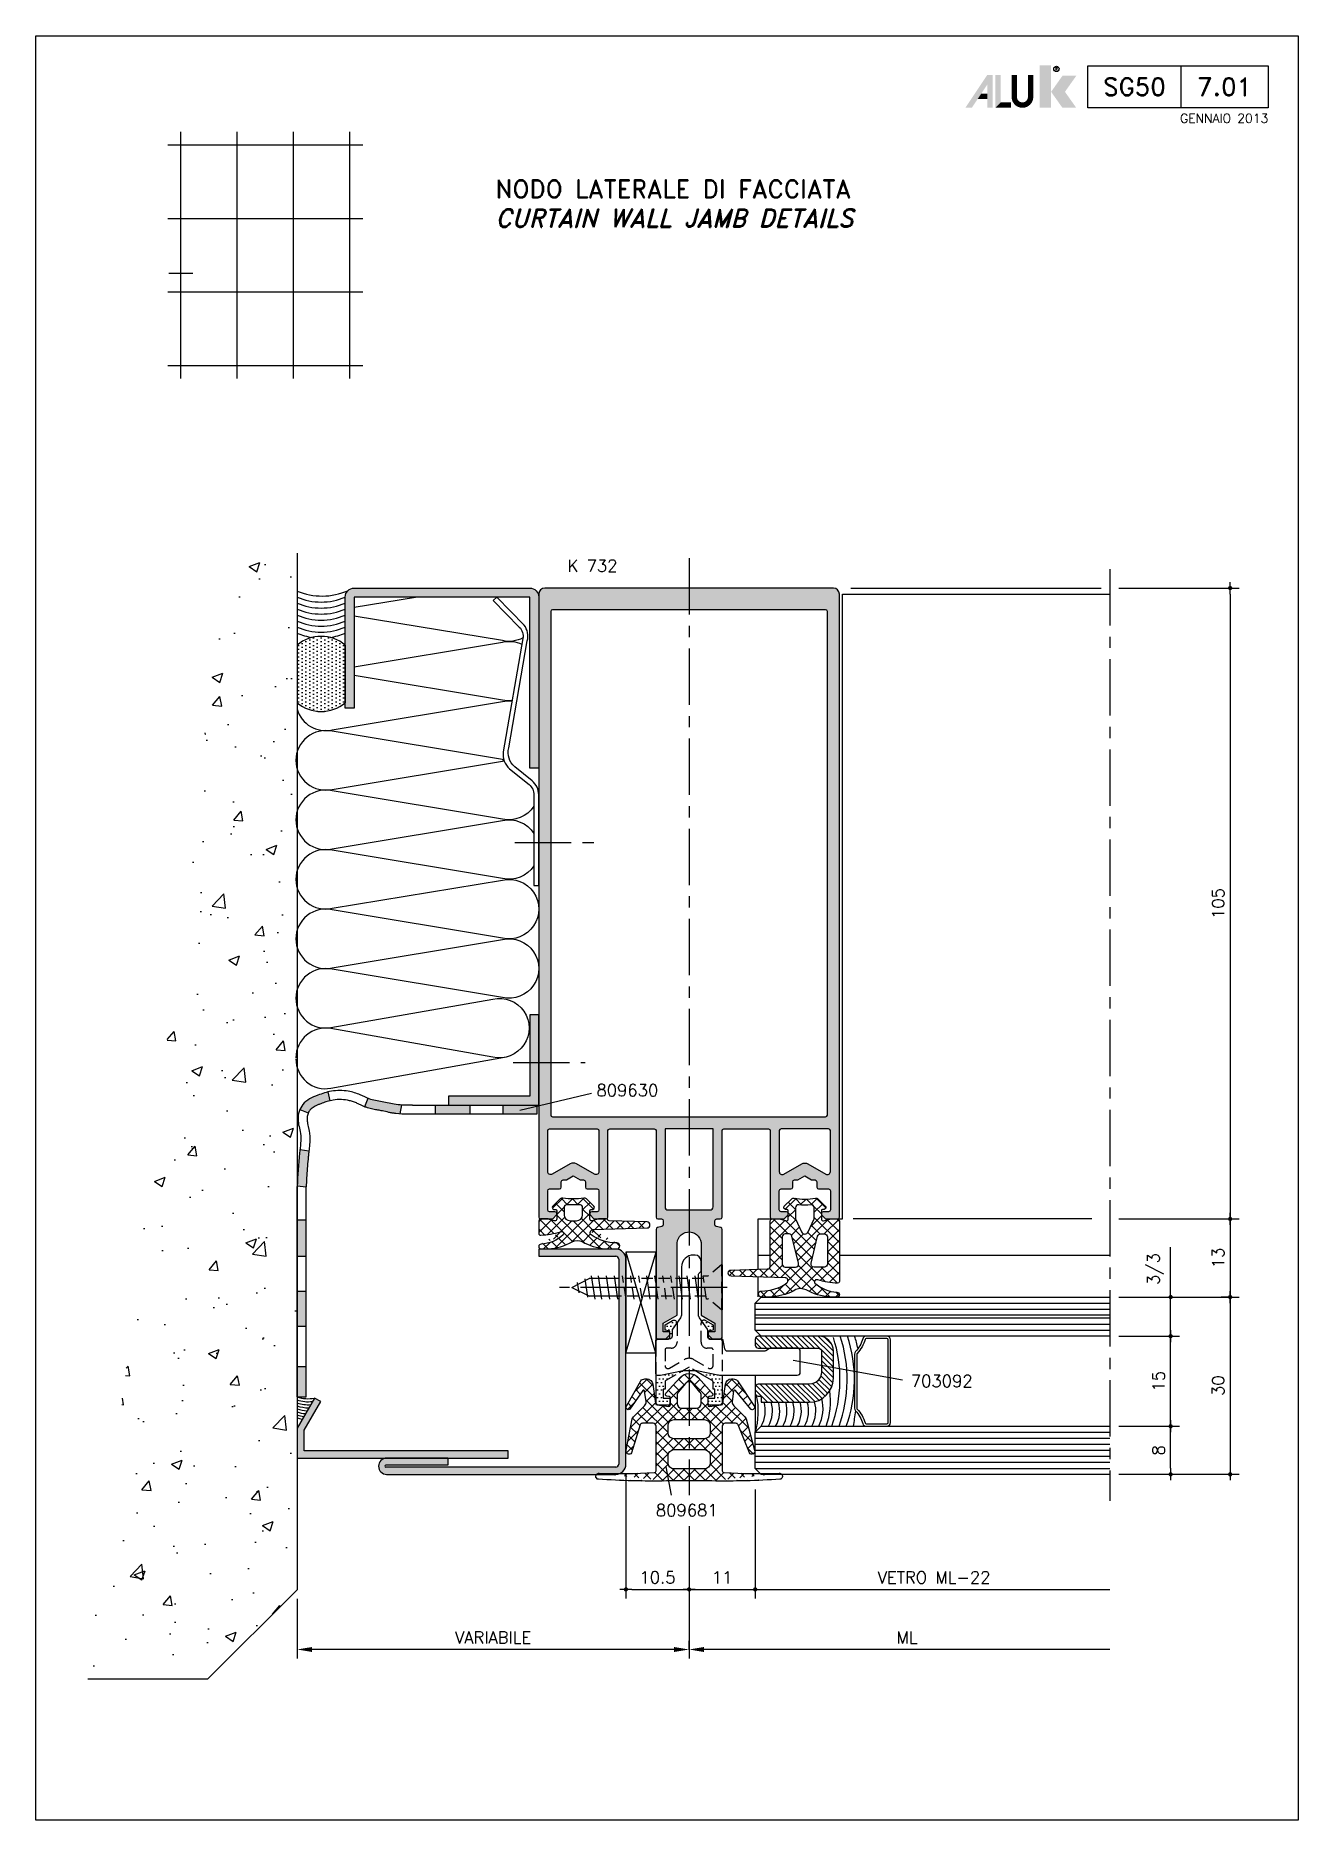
# Model space of a CAD drawing. Extents: x 0 to 1130, y -960 to 577.
# Drawn here: x 690 to 900, y -640 to -343 of the extents above; entities that cross this region are included whole.
import ezdxf
from ezdxf.enums import TextEntityAlignment as Align

# ---------------------------------------------------------------- set-up
doc = ezdxf.new("R2010")
doc.units = 0
doc.header["$LTSCALE"] = 7.5
doc.header["$MEASUREMENT"] = 0
doc.linetypes.add('CENTER', pattern=[2, 1.25, -0.25, 0.25, -0.25])
doc.linetypes.add('HIDDEN', pattern=[0.375, 0.25, -0.125])
doc.layers.get('0').update_dxf_attribs({"linetype": 'CONTINUOUS'})
doc.layers.get('DEFPOINTS').update_dxf_attribs({"linetype": 'CONTINUOUS'})
for name, color, linetype in [('ACCESSORI', 200, 'CONTINUOUS'), ('ASSI', 1, 'CENTER'), ('FILL', 8, 'CONTINUOUS'), ('FINE', 7, 'CONTINUOUS'), ('GOMMA', 3, 'CONTINUOUS'), ('GROSSA', 4, 'CONTINUOUS'), ('MARCHIO', 7, 'CONTINUOUS'), ('MURO', 5, 'CONTINUOUS'), ('NASC', 7, 'HIDDEN'), ('QUOTE', 254, 'CONTINUOUS'), ('TESTO', 2, 'CONTINUOUS'), ('TRATTEGGI', 140, 'CONTINUOUS'), ('VETRO', 6, 'CONTINUOUS'), ('VITERIA', 40, 'CONTINUOUS')]:
    doc.layers.add(name, color=color, linetype=linetype)
doc.styles.add('RD', font='ROMAND.SHX', dxfattribs={"height": 3})
doc.styles.add('ROMD', font='ROMAND', dxfattribs={"height": 3})
doc.styles.get("Standard").update_dxf_attribs({"font": 'romans.shx'})
doc.dimstyles.new('FRECCIA', dxfattribs={"dimtxt": 2, "dimasz": 2.5, "dimexe": 1.5, "dimexo": 1.5, "dimgap": 1, "dimtad": 3, "dimdsep": 46, "dimtxsty": 'Standard', "dimcen": 0, "dimclrt": 2, "dimaunit": 1, "dimadec": 0, "dimazin": 0, "dimtfac": 0.7, "dimtmove": 0, "dimatfit": 3, "dimfxl": 1, "dimtolj": 2, "dimarcsym": 0})
doc.dimstyles.new('FRECCIA_1-1', dxfattribs={"dimtxt": 2, "dimasz": 2.5, "dimexe": 1.5, "dimexo": 1.5, "dimgap": 1, "dimtad": 3, "dimdsep": 46, "dimtxsty": 'Standard', "dimcen": 0, "dimclrt": 2, "dimaunit": 1, "dimadec": 0, "dimazin": 0, "dimtfac": 0.7, "dimtmove": 0, "dimatfit": 3, "dimfxl": 1, "dimtolj": 2, "dimarcsym": 0})
doc.dimstyles.new('SCALA_1-1$0', dxfattribs={"dimtxt": 2, "dimasz": 1, "dimexe": 1.5, "dimexo": 1.5, "dimgap": 1, "dimtad": 3, "dimdsep": 46, "dimtxsty": 'Standard', "dimblk1": 'PUNTO', "dimblk2": 'PUNTO', "dimsah": 1, "dimcen": 0.09, "dimclrt": 2, "dimadec": 0, "dimazin": 0, "dimtfac": 0.7, "dimtmove": 0, "dimatfit": 3, "dimldrblk": 'PUNTO', "dimfxl": 1, "dimtolj": 2, "dimarcsym": 0})
pattern_1 = [(45, (690, -640), (-0.8838835, 0.8838835), []), (135, (690, -640), (-0.8838835, -0.8838835), [])]
pattern_2 = [(0, (690, -451.50956), (0.3125, 0.625), [0, -0.625])]

msp = doc.modelspace()

# ---------------------------------------------------------------- texts
at = {"layer": 'QUOTE', "color": 2, "insert": (839.4207, -599.5742), "char_height": 2, "attachment_point": 5}
msp.add_mtext('\\A2;VETRO ML-22', dxfattribs=at)
at = {"layer": 'TESTO', "style": 'ROMD'}
msp.add_text('NODO LATERALE DI FACCIATA', height=3, dxfattribs=at).set_placement((766.4702, -370))
at = {"layer": 'TESTO', "style": 'ROMD', "oblique": 15}
msp.add_text('CURTAIN WALL JAMB DETAILS', height=3, dxfattribs=at).set_placement((766.4702, -374.8571))
at = {"layer": 'TESTO'}
for s, p in [('K 732', (778.4544, -432.2151)), ('809630', (783.2667, -519.4992)), ('703092', (835.5527, -567.8888)), ('809681', (793.1437, -589.3992))]:
    msp.add_text(s, height=2, dxfattribs=at).set_placement(p)

# ---------------------------------------------------------------- blocks, each defined once
blk = doc.blocks.new('*D205')
at = {"layer": 'DEFPOINTS', "color": 0, "transparency": 16777216}
for p in [(733.48, -601.66), (798.67, -601.57), (733.48, -611.57)]:
    blk.add_point(p, dxfattribs=at)
at = {"layer": 'QUOTE', "color": 0, "lineweight": -2, "transparency": 16777216}
for p, q in [((733.48, -603.16), (733.48, -613.07)), ((798.67, -603.07), (798.67, -613.07)), ((796.17, -611.57), (735.98, -611.57))]:
    blk.add_line(p, q, dxfattribs=at)
at = {"layer": 'QUOTE', "color": 0, "transparency": 16777216}
for points in [[(735.98, -611.16), (735.98, -611.99), (733.48, -611.57)], [(796.17, -611.16), (796.17, -611.99), (798.67, -611.57)]]:
    blk.add_solid(points, dxfattribs=at)
at = {"layer": 'QUOTE', "color": 2, "transparency": 16777216, "insert": (766.07, -609.57), "char_height": 2, "attachment_point": 5}
blk.add_mtext('\\A2;VARIABILE', dxfattribs=at)
blk = doc.blocks.new('NMD')
at = {"layer": 'MARCHIO'}
blk.add_line((-19.5, -12), (-19.5, -5), dxfattribs=at)
blk.add_lwpolyline([(-5, -12), (-35, -12), (-35, -5), (-5, -5)], close=True, dxfattribs=at)
at = {"layer": 'MARCHIO', "const_width": 0.894}
blk.add_lwpolyline([(-44.53, -6.56), (-44.53, -10.2, -1), (-47.23, -10.2), (-47.23, -6.56)], format="xyb", dxfattribs=at)
at = {"layer": 'MARCHIO'}
blk.add_circle((-40.23, -5.53), 0.442, dxfattribs=at)
for points in [[(-43.01, -4.96), (-41.13, -4.96), (-43.01, -12), (-41.13, -12)], [(-55.38, -12), (-54.31, -12), (-51.75, -6.56), (-51.73, -8.14)], [(-51.75, -6.56), (-51.73, -8.14), (-50.84, -6.56), (-50.84, -12)], [(-51.73, -12), (-50.84, -12), (-51.73, -8.14)], [(-50.38, -6.56), (-49.49, -6.56), (-50.38, -12), (-49.49, -11.11)], [(-39.23, -6.68), (-36.93, -6.68), (-41.11, -9.34), (-38.81, -9.34)], [(-52.73, -9.63), (-53.33, -10.53), (-51.73, -9.63), (-51.73, -10.53)], [(-49.49, -11.11), (-50.38, -12), (-47.77, -11.11), (-47.77, -12)], [(-41.11, -9.34), (-38.81, -9.34), (-39.23, -12), (-36.93, -12)]]:
    blk.add_solid(points, dxfattribs=at)
blk.add_text('R', height=0.444, dxfattribs=at).set_placement((-40.23, -5.53), align=Align.MIDDLE)
at = {"layer": 'MARCHIO', "color": 2, "style": 'RD'}
for tag, p in [('SERIE', (-27.25, -8.5)), ('PAG', (-12.25, -8.5))]:
    blk.add_attdef(tag, text='', height=3, dxfattribs=at).set_placement(p, align=Align.MIDDLE)
at = {"layer": 'MARCHIO', "color": 2}
blk.add_attdef('REVISIONE', text='', height=1.5, dxfattribs=at).set_placement((-5, -14.5), align=Align.RIGHT)
blk = doc.blocks.new('PUNTO')
blk.add_line((-1, 0), (1, 0))
at = {"const_width": 0.35}
blk.add_lwpolyline([(-0.175, 0, 1), (0.175, 0, 1)], format="xyb", close=True, dxfattribs=at)
blk = doc.blocks.new('*D198')
at = {"layer": 'DEFPOINTS', "color": 0, "transparency": 16777216}
for p in [(868.67, -434.92), (868.67, -539.92), (888.67, -539.92)]:
    blk.add_point(p, dxfattribs=at)
at = {"layer": 'QUOTE', "color": 0, "lineweight": -2, "transparency": 16777216}
for p, q in [((870.17, -434.92), (890.17, -434.92)), ((888.67, -435.92), (888.67, -538.92)), ((870.17, -539.92), (890.17, -539.92))]:
    blk.add_line(p, q, dxfattribs=at)
for p, rotation in [((888.67, -434.92), 90), ((888.67, -539.92), 270)]:
    blk.add_blockref('PUNTO', p, dxfattribs=dict(at, rotation=rotation))
at = {"layer": 'QUOTE', "color": 2, "transparency": 16777216, "insert": (886.67, -487.42), "char_height": 2, "attachment_point": 5, "rotation": 90}
blk.add_mtext('\\A2;105', dxfattribs=at)
blk = doc.blocks.new('*D199')
at = {"layer": 'DEFPOINTS', "color": 0, "transparency": 16777216}
for p in [(868.67, -586.81), (798.67, -601.57), (798.67, -611.57)]:
    blk.add_point(p, dxfattribs=at)
at = {"layer": 'QUOTE', "color": 0, "lineweight": -2, "transparency": 16777216}
for p, q in [((798.67, -603.07), (798.67, -613.07)), ((868.67, -611.57), (801.17, -611.57))]:
    blk.add_line(p, q, dxfattribs=at)
at = {"layer": 'QUOTE', "color": 0, "transparency": 16777216}
blk.add_solid([(801.17, -611.16), (801.17, -611.99), (798.67, -611.57)], dxfattribs=at)
at = {"layer": 'QUOTE', "color": 2, "transparency": 16777216, "insert": (834.92, -609.57), "char_height": 2, "attachment_point": 5}
blk.add_mtext('\\A2;ML', dxfattribs=at)
blk = doc.blocks.new('_None')
blk = doc.blocks.new('*D200')
at = {"layer": 'DEFPOINTS', "color": 0, "transparency": 16777216}
for p in [(868.67, -552.92), (868.67, -582.42), (888.67, -582.42)]:
    blk.add_point(p, dxfattribs=at)
at = {"layer": 'QUOTE', "color": 0, "lineweight": -2, "transparency": 16777216}
for p, q in [((870.17, -552.92), (890.17, -552.92)), ((888.67, -553.92), (888.67, -581.42)), ((870.17, -582.42), (890.17, -582.42))]:
    blk.add_line(p, q, dxfattribs=at)
for p, rotation in [((888.67, -552.92), 90), ((888.67, -582.42), 270)]:
    blk.add_blockref('PUNTO', p, dxfattribs=dict(at, rotation=rotation))
at = {"layer": 'QUOTE', "color": 2, "transparency": 16777216, "insert": (886.67, -567.67), "char_height": 2, "attachment_point": 5, "rotation": 90}
blk.add_mtext('\\A2;30', dxfattribs=at)
blk = doc.blocks.new('*D201')
at = {"layer": 'DEFPOINTS', "color": 0, "transparency": 16777216}
for p in [(868.67, -552.92), (878.77, -552.92), (868.67, -559.42)]:
    blk.add_point(p, dxfattribs=at)
at = {"layer": 'QUOTE', "color": 0, "lineweight": -2, "transparency": 16777216}
for p, q in [((878.77, -552.92), (878.77, -544.59)), ((870.17, -552.92), (880.27, -552.92)), ((878.77, -558.42), (878.77, -553.92)), ((870.17, -559.42), (880.27, -559.42))]:
    blk.add_line(p, q, dxfattribs=at)
for p, rotation in [((878.77, -552.92), 90), ((878.77, -559.42), 270)]:
    blk.add_blockref('PUNTO', p, dxfattribs=dict(at, rotation=rotation))
at = {"layer": 'QUOTE', "color": 2, "transparency": 16777216, "insert": (876.25, -548.26), "char_height": 2, "attachment_point": 5, "rotation": 90}
blk.add_mtext('\\A2;3/3', dxfattribs=at)
blk = doc.blocks.new('*D202')
at = {"layer": 'DEFPOINTS', "color": 0, "transparency": 16777216}
for p in [(868.67, -559.42), (878.77, -559.42), (868.67, -574.42)]:
    blk.add_point(p, dxfattribs=at)
at = {"layer": 'QUOTE', "color": 0, "lineweight": -2, "transparency": 16777216}
for p, q in [((870.17, -559.42), (880.27, -559.42)), ((878.77, -573.42), (878.77, -560.42)), ((870.17, -574.42), (880.27, -574.42))]:
    blk.add_line(p, q, dxfattribs=at)
for p, rotation in [((878.77, -559.42), 90), ((878.77, -574.42), 270)]:
    blk.add_blockref('PUNTO', p, dxfattribs=dict(at, rotation=rotation))
at = {"layer": 'QUOTE', "color": 2, "transparency": 16777216, "insert": (876.77, -566.92), "char_height": 2, "attachment_point": 5, "rotation": 90}
blk.add_mtext('\\A2;15', dxfattribs=at)
blk = doc.blocks.new('*D203')
at = {"layer": 'DEFPOINTS', "color": 0, "transparency": 16777216}
for p in [(868.67, -574.42), (878.77, -574.42), (868.67, -582.42)]:
    blk.add_point(p, dxfattribs=at)
at = {"layer": 'QUOTE', "color": 0, "lineweight": -2, "transparency": 16777216}
for p, q in [((870.17, -574.42), (880.27, -574.42)), ((878.77, -581.42), (878.77, -575.42)), ((870.17, -582.42), (880.27, -582.42))]:
    blk.add_line(p, q, dxfattribs=at)
for p, rotation in [((878.77, -574.42), 90), ((878.77, -582.42), 270)]:
    blk.add_blockref('PUNTO', p, dxfattribs=dict(at, rotation=rotation))
at = {"layer": 'QUOTE', "color": 2, "transparency": 16777216, "insert": (876.77, -578.42), "char_height": 2, "attachment_point": 5, "rotation": 90}
blk.add_mtext('\\A2;8', dxfattribs=at)
blk = doc.blocks.new('*D204')
at = {"layer": 'DEFPOINTS', "color": 0, "transparency": 16777216}
for p in [(868.67, -539.92), (868.67, -552.92), (888.67, -552.92)]:
    blk.add_point(p, dxfattribs=at)
at = {"layer": 'QUOTE', "color": 0, "lineweight": -2, "transparency": 16777216}
for p, q in [((870.17, -539.92), (890.17, -539.92)), ((888.67, -540.92), (888.67, -551.92)), ((870.17, -552.92), (890.17, -552.92))]:
    blk.add_line(p, q, dxfattribs=at)
for p, rotation in [((888.67, -539.92), 90), ((888.67, -552.92), 270)]:
    blk.add_blockref('PUNTO', p, dxfattribs=dict(at, rotation=rotation))
at = {"layer": 'QUOTE', "color": 2, "transparency": 16777216, "insert": (886.67, -546.42), "char_height": 2, "attachment_point": 5, "rotation": 90}
blk.add_mtext('\\A2;13', dxfattribs=at)
blk = doc.blocks.new('*D196')
at = {"layer": 'DEFPOINTS', "color": 0, "transparency": 16777216}
for p in [(788.17, -580.72), (798.67, -591.3), (798.67, -601.57)]:
    blk.add_point(p, dxfattribs=at)
at = {"layer": 'QUOTE', "color": 0, "lineweight": -2, "transparency": 16777216}
for p, q in [((788.17, -582.22), (788.17, -603.07)), ((798.67, -592.8), (798.67, -603.07)), ((789.17, -601.57), (797.67, -601.57))]:
    blk.add_line(p, q, dxfattribs=at)
at = {"layer": 'QUOTE', "color": 0, "lineweight": -2, "transparency": 16777216, "rotation": 180}
blk.add_blockref('PUNTO', (788.17, -601.57), dxfattribs=at)
at = {"layer": 'QUOTE', "color": 0, "lineweight": -2, "transparency": 16777216}
blk.add_blockref('PUNTO', (798.67, -601.57), dxfattribs=at)
at = {"layer": 'QUOTE', "color": 2, "transparency": 16777216, "insert": (793.42, -599.57), "char_height": 2, "attachment_point": 5}
blk.add_mtext('\\A2;10.5', dxfattribs=at)
blk = doc.blocks.new('*D197')
at = {"layer": 'DEFPOINTS', "color": 0, "transparency": 16777216}
for p in [(809.67, -583.45), (798.67, -592.8), (809.67, -601.57)]:
    blk.add_point(p, dxfattribs=at)
at = {"layer": 'QUOTE', "color": 0, "lineweight": -2, "transparency": 16777216}
for p, q in [((809.67, -584.95), (809.67, -603.07)), ((798.67, -594.3), (798.67, -603.07)), ((799.67, -601.57), (808.67, -601.57))]:
    blk.add_line(p, q, dxfattribs=at)
at = {"layer": 'QUOTE', "color": 0, "lineweight": -2, "transparency": 16777216, "rotation": 180}
blk.add_blockref('PUNTO', (798.67, -601.57), dxfattribs=at)
at = {"layer": 'QUOTE', "color": 0, "lineweight": -2, "transparency": 16777216}
blk.add_blockref('PUNTO', (809.67, -601.57), dxfattribs=at)
at = {"layer": 'QUOTE', "color": 2, "transparency": 16777216, "insert": (804.17, -599.57), "char_height": 2, "attachment_point": 5}
blk.add_mtext('\\A2;11', dxfattribs=at)

# ---------------------------------------------------------------- dimensions: what is measured, and where the dimension line sits
at = {"layer": 'QUOTE'}
for base, p1, p2, picture, middle in [((888.6707, -539.9236), (868.6707, -434.9236), (868.6707, -539.9236), '*D198', (886.6707, -487.4236)), ((888.6707, -552.9236), (868.6707, -539.9236), (868.6707, -552.9236), '*D204', (886.6707, -546.4236)), ((878.7726, -574.4236), (868.6707, -582.4236), (868.6707, -574.4236), '*D203', (876.7726, -578.4236))]:
    dim = msp.add_linear_dim(base=base, p1=p1, p2=p2, angle=90, dimstyle='SCALA_1-1$0', dxfattribs=at)
    dim.commit()
    dim.dimension.update_dxf_attribs({"geometry": picture, "text_midpoint": middle})
dim = msp.add_linear_dim(base=(878.7726, -552.9236), p1=(868.6707, -559.4236), p2=(868.6707, -552.9236), angle=90, text='3/3', dimstyle='SCALA_1-1$0', dxfattribs=at)
dim.commit()
dim.dimension.update_dxf_attribs({"geometry": '*D201', "text_midpoint": (876.2487, -548.257)})
for base, p1, p2, picture, middle in [((888.6706723606, -582.4236457614), (868.6706723606, -552.9236457614), (868.6706723606, -582.4236457614), '*D200', (886.6706723606, -567.6736457614)), ((878.7726, -559.4236), (868.6707, -574.4236), (868.6707, -559.4236), '*D202', (876.7726, -566.9236))]:
    dim = msp.add_linear_dim(base=base, p1=p1, p2=p2, angle=90, dimstyle='SCALA_1-1$0', override={"dimdec": 0}, dxfattribs=at)
    dim.commit()
    dim.dimension.update_dxf_attribs({"geometry": picture, "text_midpoint": middle})
for base, p1, p2, picture, middle in [((798.6707, -601.5742), (788.1723, -580.7236), (798.6707, -591.3042), '*D196', (793.4215, -599.5742)), ((809.6707, -601.5742), (798.6707, -592.8042), (809.6707, -583.4513), '*D197', (804.1707, -599.5742))]:
    dim = msp.add_linear_dim(base=base, p1=p1, p2=p2, dimstyle='SCALA_1-1$0', dxfattribs=at)
    dim.commit()
    dim.dimension.update_dxf_attribs({"geometry": picture, "text_midpoint": middle})
for base, p1, p2, text, dimstyle, override, picture, middle in [((798.6707, -611.5742), (868.6707, -586.8131), (798.6707, -601.5742), 'ML', 'FRECCIA_1-1', {"dimblk1": 'None', "dimsah": 1, "dimse1": 1}, '*D199', (834.9207, -609.5742)), ((733.4775, -611.5742), (798.6707, -601.5742), (733.4775, -601.6559), 'VARIABILE', 'FRECCIA', {"dimdec": 0}, '*D205', (766.0741, -609.5742))]:
    dim = msp.add_linear_dim(base=base, p1=p1, p2=p2, text=text, dimstyle=dimstyle, override=override, dxfattribs=at)
    dim.commit()
    dim.dimension.update_dxf_attribs({"geometry": picture, "text_midpoint": middle})

# ---------------------------------------------------------------- hatches: boundary and pattern name
at = {"layer": 'FILL'}
h = msp.add_hatch(dxfattribs=at)
h.set_pattern_fill('AR-CONC', color=256, scale=0.1, style=0)
h.set_pattern_definition([(50, (685.305, -658.234), (18.2185, -1.5939), [1.905, -20.955]), (355, (685.305, -658.234), (-3.5243, 19.1057), [1.524, -16.764]), (100.451, (686.823, -658.367), (14.6943, 17.5117), [1.619, -17.809]), (46.184, (685.305, -653.154), (27.108, -4.2042), [2.8575, -31.4325]), (96.636, (687.564, -653.504), (23.7404, 24.7426), [2.4285, -26.7135]), (351.184, (685.305, -653.154), (23.7405, 24.7425), [2.286, -25.146]), (21, (687.845, -654.424), (15.1615, -10.2266), [1.905, -20.955]), (326, (687.845, -654.424), (6.1802, 18.4188), [1.524, -16.764]), (71.451, (689.109, -655.276), (21.3416, 8.1923), [1.619, -17.809]), (37.5, (685.305, -658.234), (0.30886, 8.4555), [0, -16.5608, 0, -17.018, 0, -16.8275]), (7.5, (685.305, -658.234), (6.68197, 10.01806), [0, -9.7028, 0, -16.1798, 0, -6.4135]), (327.5, (679.641, -658.234), (13.55906, -0.57287), [0, -6.35, 0, -19.812, 0, -26.289]), (317.5, (677.101, -658.234), (14.8129, 2.54265), [0, -8.255, 0, -13.1572, 0, -18.669])])
h.paths.add_polyline_path([(733.4775, -429.1063), (721.9031, -429.1063), (698.6472, -616.5359), (718.5975, -616.5359), (733.4775, -601.6559)])
for points in [[(742.9775, -434.9236, 0.41421356), (741.4775, -436.4236), (741.4775, -454.9236), (742.9775, -454.9236), (742.9775, -436.4236), (772.1723, -436.4236), (772.1723, -464.9236), (773.6707, -464.9236), (773.6707, -436.3537, 0.40060938), (772.1723, -434.9236)], [(773.6707, -520.9659), (773.6707, -505.9659), (772.1707, -505.9659), (772.1707, -519.4659), (758.6707, -519.4659), (758.6707, -520.9659)]]:
    msp.add_hatch(color=253, dxfattribs=at).paths.add_polyline_path(points)
h = msp.add_hatch(color=253, dxfattribs=at)
edge = h.paths.add_edge_path(flags=16)
edge.add_arc((775.9707, -438.8236), 0.3, 90, 180)
edge.add_line((775.6707, -438.8236), (775.6707, -522.6236))
edge.add_arc((775.9707, -522.6236), 0.3, 180, 270)
edge.add_line((775.9707, -522.9236), (821.3707, -522.9236))
edge.add_arc((821.3707, -522.6236), 0.3, 270, 360)
edge.add_line((821.6707, -522.6236), (821.6707, -438.8236))
edge.add_arc((821.3707, -438.8236), 0.3, 0, 90)
edge.add_line((821.3707, -438.5236), (775.9707, -438.5236))
edge = h.paths.add_edge_path()
edge.add_line((783.3707, -538.7236), (782.4707, -538.7236))
edge.add_arc((782.4707, -539.0236), 0.3, 90, 180)
edge.add_line((782.1707, -539.0236), (782.1707, -539.0994))
edge.add_arc((782.4707, -539.0994), 0.3, 180, 225)
edge.add_line((782.2585, -539.3115), (782.7828, -539.8358))
edge.add_arc((782.9949, -539.6236), 0.3, 225, 270)
edge.add_line((782.9949, -539.9236), (784.8707, -539.9236))
edge.add_arc((784.8707, -539.6236), 0.3, 270, 360)
edge.add_line((785.1707, -539.6236), (785.1707, -525.2236))
edge.add_arc((785.4707, -525.2236), 0.3, 90, 180, ccw=False)
edge.add_line((785.4707, -524.9236), (792.8707, -524.9236))
edge.add_arc((792.8707, -525.2236), 0.3, 0, 90, ccw=False)
edge.add_line((793.1707, -525.2236), (793.1707, -539.6236))
edge.add_arc((793.4707, -539.6236), 0.3, 180, 270)
edge.add_line((793.4707, -539.9236), (794.0707, -539.9236))
edge.add_arc((794.0707, -540.2236), 0.3, 0, 90, ccw=False)
edge.add_line((794.3707, -540.2236), (794.3707, -540.8719))
edge.add_arc((794.0707, -540.8719), 0.3, -75, 0, ccw=False)
edge.add_line((794.1483, -541.1617), (793.393, -541.3641))
edge.add_arc((793.4707, -541.6538), 0.3, 105, 180)
edge.add_line((793.1707, -541.6538), (793.1707, -559.6236))
edge.add_arc((793.4707, -559.6236), 0.3, 180, 270)
edge.add_line((793.4707, -559.9236), (794.7707, -559.9236))
edge.add_line((794.7707, -559.9236), (795.4707, -559.2236))
edge.add_line((795.4707, -559.2236), (795.4707, -558.7236))
edge.add_line((795.4707, -558.7236), (794.3707, -558.7236))
edge.add_line((794.3707, -558.7236), (794.3707, -557.2516))
edge.add_line((794.3707, -557.2516), (796.6707, -555.9236))
edge.add_line((796.6707, -555.9236), (796.6707, -543.9236))
edge.add_arc((798.6702, -544.0846), 2.006, -4.258713, 175.398403, ccw=False)
edge.add_line((800.6707, -544.2335), (800.6707, -555.9236))
edge.add_line((800.6707, -555.9236), (802.9707, -557.2516))
edge.add_line((802.9707, -557.2516), (802.9707, -558.7236))
edge.add_line((802.9707, -558.7236), (801.8707, -558.7236))
edge.add_line((801.8707, -558.7236), (801.8707, -559.2236))
edge.add_line((801.8707, -559.2236), (802.5707, -559.9236))
edge.add_line((802.5707, -559.9236), (803.8707, -559.9236))
edge.add_arc((803.8707, -559.6236), 0.3, 270, 360)
edge.add_line((804.1707, -559.6236), (804.1707, -541.6538))
edge.add_arc((803.8707, -541.6538), 0.3, 0, 75)
edge.add_line((803.9483, -541.3641), (803.193, -541.1617))
edge.add_arc((803.2707, -540.8719), 0.3, 180, 255, ccw=False)
edge.add_line((802.9707, -540.8719), (802.9707, -540.7236))
edge.add_line((802.9707, -540.7236), (802.9707, -540.2236))
edge.add_arc((803.2707, -540.2236), 0.3, 90, 180, ccw=False)
edge.add_line((803.2707, -539.9236), (803.8707, -539.9236))
edge.add_arc((803.8707, -539.6236), 0.3, 270, 360)
edge.add_line((804.1707, -539.6236), (804.1707, -525.2236))
edge.add_arc((804.4707, -525.2236), 0.3, 90, 180, ccw=False)
edge.add_line((804.4707, -524.9236), (811.8707, -524.9236))
edge.add_arc((811.8707, -525.2236), 0.3, 0, 90, ccw=False)
edge.add_line((812.1707, -525.2236), (812.1707, -539.6236))
edge.add_arc((812.4707, -539.6236), 0.3, 180, 270)
edge.add_line((812.4707, -539.9236), (814.3464, -539.9236))
edge.add_arc((814.3464, -539.6236), 0.3, 270, 315)
edge.add_line((814.5585, -539.8358), (815.0828, -539.3115))
edge.add_arc((814.8707, -539.0994), 0.3, 315, 360)
edge.add_line((815.1707, -539.0994), (815.1707, -539.0236))
edge.add_arc((814.8707, -539.0236), 0.3, 0, 90)
edge.add_line((814.8707, -538.7236), (813.9707, -538.7236))
edge.add_arc((813.9707, -538.4236), 0.3, 180, 270, ccw=False)
edge.add_line((813.6707, -538.4236), (813.6707, -535.2236))
edge.add_arc((813.9707, -535.2236), 0.3, 90, 180, ccw=False)
edge.add_line((813.9707, -534.9236), (815.6207, -534.9236))
edge.add_arc((815.6207, -534.6236), 0.3, 270, 360)
edge.add_line((815.9207, -534.6236), (815.9207, -533.7236))
edge.add_arc((816.2207, -533.7236), 0.3, 90, 180, ccw=False)
edge.add_line((816.2207, -533.4236), (816.7867, -533.4236))
edge.add_line((816.7867, -533.4236), (817.9207, -532.7689))
edge.add_line((817.9207, -532.7689), (819.0546, -533.4236))
edge.add_line((819.0546, -533.4236), (819.6207, -533.4236))
edge.add_arc((819.6207, -533.7236), 0.3, 0, 90, ccw=False)
edge.add_line((819.9207, -533.7236), (819.9207, -534.6236))
edge.add_arc((820.2207, -534.6236), 0.3, 180, 270)
edge.add_line((820.2207, -534.9236), (821.8707, -534.9236))
edge.add_arc((821.8707, -535.2236), 0.3, 0, 90, ccw=False)
edge.add_line((822.1707, -535.2236), (822.1707, -538.4236))
edge.add_arc((821.8707, -538.4236), 0.3, 270, 360, ccw=False)
edge.add_line((821.8707, -538.7236), (820.9707, -538.7236))
edge.add_arc((820.9707, -539.0236), 0.3, 90, 180)
edge.add_line((820.6707, -539.0236), (820.6707, -539.0994))
edge.add_arc((820.9707, -539.0994), 0.3, 180, 225)
edge.add_line((820.7585, -539.3115), (821.2828, -539.8358))
edge.add_arc((821.4949, -539.6236), 0.3, 225, 270)
edge.add_line((821.4949, -539.9236), (823.3707, -539.9236))
edge.add_arc((823.3707, -539.6236), 0.3, 270, 360)
edge.add_line((823.6707, -539.6236), (823.6707, -435.9236))
edge.add_arc((822.6707, -435.9236), 1, 0, 90)
edge.add_line((822.6707, -434.9236), (774.6707, -434.9236))
edge.add_arc((774.6707, -435.9236), 1, 90, 180)
edge.add_line((773.6707, -435.9236), (773.6707, -539.6236))
edge.add_arc((773.9707, -539.6236), 0.3, 180, 270)
edge.add_line((773.9707, -539.9236), (775.8464, -539.9236))
edge.add_arc((775.8464, -539.6236), 0.3, 270, 315)
edge.add_line((776.0585, -539.8358), (776.5828, -539.3115))
edge.add_arc((776.3707, -539.0994), 0.3, 315, 360)
edge.add_line((776.6707, -539.0994), (776.6707, -539.0236))
edge.add_arc((776.3707, -539.0236), 0.3, 0, 90)
edge.add_line((776.3707, -538.7236), (775.4707, -538.7236))
edge.add_arc((775.4707, -538.4236), 0.3, 180, 270, ccw=False)
edge.add_line((775.1707, -538.4236), (775.1707, -535.2236))
edge.add_arc((775.4707, -535.2236), 0.3, 90, 180, ccw=False)
edge.add_line((775.4707, -534.9236), (777.1207, -534.9236))
edge.add_arc((777.1207, -534.6236), 0.3, 270, 360)
edge.add_line((777.4207, -534.6236), (777.4207, -533.7236))
edge.add_arc((777.7207, -533.7236), 0.3, 90, 180, ccw=False)
edge.add_line((777.7207, -533.4236), (778.2867, -533.4236))
edge.add_line((778.2867, -533.4236), (779.4207, -532.7689))
edge.add_line((779.4207, -532.7689), (780.5546, -533.4236))
edge.add_line((780.5546, -533.4236), (781.1207, -533.4236))
edge.add_arc((781.1207, -533.7236), 0.3, 0, 90, ccw=False)
edge.add_line((781.4207, -533.7236), (781.4207, -534.6236))
edge.add_arc((781.7207, -534.6236), 0.3, 180, 270)
edge.add_line((781.7207, -534.9236), (783.3707, -534.9236))
edge.add_arc((783.3707, -535.2236), 0.3, 0, 90, ccw=False)
edge.add_line((783.6707, -535.2236), (783.6707, -538.4236))
edge.add_arc((783.3707, -538.4236), 0.3, -90, 0, ccw=False)
edge = h.paths.add_edge_path(flags=16)
edge.add_line((775.1707, -532.0473), (775.1707, -525.2236))
edge.add_arc((775.4707, -525.2236), 0.3, 90, 180, ccw=False)
edge.add_line((775.4707, -524.9236), (783.3707, -524.9236))
edge.add_arc((783.3707, -525.2236), 0.3, 0, 90, ccw=False)
edge.add_line((783.6707, -525.2236), (783.6707, -532.0473))
edge.add_arc((783.1707, -532.0473), 0.5, -120, 0, ccw=False)
edge.add_line((782.9207, -532.4803), (779.9207, -530.7482))
edge.add_arc((779.4207, -531.6142), 1, 60, 120)
edge.add_line((778.9207, -530.7482), (775.9207, -532.4803))
edge.add_arc((775.6707, -532.0473), 0.5, 180, 300, ccw=False)
edge = h.paths.add_edge_path(flags=16)
edge.add_line((802.6707, -537.9236), (802.6707, -524.9236))
edge.add_line((802.6707, -524.9236), (794.6707, -524.9236))
edge.add_line((794.6707, -524.9236), (794.6707, -537.9236))
edge.add_arc((795.1707, -537.9236), 0.5, 180, 270)
edge.add_line((795.1707, -538.4236), (802.1707, -538.4236))
edge.add_arc((802.1707, -537.9236), 0.5, 270, 360)
edge = h.paths.add_edge_path(flags=16)
edge.add_arc((817.9207, -531.6142), 1, 60, 120, ccw=False)
edge.add_line((818.4207, -530.7482), (821.4207, -532.4803))
edge.add_arc((821.6707, -532.0473), 0.5, 240, 360)
edge.add_line((822.1707, -532.0473), (822.1707, -525.2236))
edge.add_arc((821.8707, -525.2236), 0.3, 0, 90)
edge.add_line((821.8707, -524.9236), (813.9707, -524.9236))
edge.add_arc((813.9707, -525.2236), 0.3, 90, 180)
edge.add_line((813.6707, -525.2236), (813.6707, -532.0473))
edge.add_arc((814.1707, -532.0473), 0.5, 180, 300)
edge.add_line((814.4207, -532.4803), (817.4207, -530.7482))
h = msp.add_hatch(color=253, dxfattribs=at)
h.dxf.hatch_style = 1
h.paths.add_polyline_path([(773.3707, -522.4659), (773.3707, -520.9659), (767.6899, -520.9659), (767.6899, -522.4659)])
h.paths.add_polyline_path([(758.6707, -520.9659), (756.4479, -520.9659), (756.4479, -522.4659), (762.1951, -522.4659), (762.1951, -520.9659)])
edge = h.paths.add_edge_path()
edge.add_spline(control_points=[(750.853, -520.9549), (750.5474, -520.9394), (749.4538, -520.8467), (747.6812, -520.3602), (746.0644, -520.1729), (745.3152, -519.8819), (745.2428, -519.8522)], knot_values=[1.83212396, 1.83212396, 1.83212396, 1.83212396, 2.75142091, 5.13779603, 7.32783902, 7.56399502, 7.56399502, 7.56399502, 7.56399502], degree=3, periodic=0)
edge.add_line((745.2428, -519.8522), (744.6729, -521.2397))
edge.add_spline(control_points=[(744.6729, -521.2397), (744.6795, -521.2424), (744.686, -521.2451), (744.8537, -521.3134), (745.0296, -521.3774), (745.5011, -521.5259), (745.7921, -521.5949), (746.3699, -521.7133), (746.6542, -521.7605), (747.0499, -521.8287), (747.1767, -521.8509), (747.4192, -521.8966), (747.5411, -521.9213), (747.9992, -522.018), (748.3506, -522.0999), (748.9103, -522.2172), (749.1023, -522.2553), (749.4983, -522.3246), (749.705, -522.356), (750.1303, -522.4071), (750.3474, -522.4265), (750.5618, -522.4406)], knot_values=[2.02544506, 2.02544506, 2.02544506, 2.02544506, 2.04254373, 2.04254373, 2.46196734, 2.46196734, 3.20694544, 3.20694544, 4.01948129, 4.01948129, 4.42574921, 4.42574921, 4.83201713, 4.83201713, 5.91010035, 5.91010035, 6.44914196, 6.44914196, 6.98818357, 6.98818357, 7.56394003, 7.56394003, 7.56394003, 7.56394003], degree=3, periodic=0)
edge.add_line((750.5618, -522.4406), (750.853, -520.9549))
edge = h.paths.add_edge_path()
edge.add_spline(control_points=[(735.3215, -522.2821), (735.3779, -522.1492), (735.4441, -522.0275), (735.5681, -521.8471), (735.621, -521.7822), (735.7638, -521.6331), (735.8582, -521.5507), (736.164, -521.3251), (736.411, -521.1839), (736.8397, -520.9817), (736.992, -520.9158), (737.3105, -520.7856), (737.4792, -520.7202), (737.9267, -520.5523), (738.2011, -520.4573), (738.6251, -520.3292), (738.7788, -520.2868), (738.9309, -520.2495)], knot_values=[14.46478318, 14.46478318, 14.46478318, 14.46478318, 15.16703933, 15.16703933, 15.67937889, 15.67937889, 16.31867735, 16.31867735, 17.43655491, 17.43655491, 17.99549368, 17.99549368, 18.55443246, 18.55443246, 19.51842318, 19.51842318, 20.08109832, 20.08109832, 20.08109832, 20.08109832], degree=3, periodic=0)
edge.add_line((738.9309, -520.2495), (738.5742, -518.7926))
edge.add_spline(control_points=[(738.5742, -518.7926), (738.0116, -518.9304), (736.5418, -519.4359), (734.7318, -520.2625), (734.0669, -521.3975), (733.9402, -521.6967)], knot_values=[14.46536151, 14.46536151, 14.46536151, 14.46536151, 16.21497309, 19.12743156, 20.08009944, 20.08009944, 20.08009944, 20.08009944], degree=3, periodic=0)
edge.add_line((733.9402, -521.6967), (735.3215, -522.2821))
edge = h.paths.add_edge_path()
edge.add_spline(control_points=[(733.9609, -528.3877), (733.9391, -528.5783), (733.6993, -530.6031), (733.5849, -532.6045), (733.4832, -534.4171)], knot_values=[26.80950528, 26.80950528, 26.80950528, 26.80950528, 27.37788577, 32.85098491, 32.85098491, 32.85098491, 32.85098491], degree=3, periodic=0)
edge.add_line((733.4832, -534.4171), (734.9752, -534.6027))
edge.add_spline(control_points=[(734.9752, -534.6027), (735.033, -533.5715), (735.0904, -532.5492), (735.2036, -531.0181), (735.2461, -530.5053), (735.32, -529.7373), (735.3463, -529.4815), (735.3987, -529.0081), (735.425, -528.7869), (735.4512, -528.5585)], knot_values=[26.80945861, 26.80945861, 26.80945861, 26.80945861, 29.92301472, 29.92301472, 31.49668873, 31.49668873, 32.28352573, 32.28352573, 32.95320297, 32.95320297, 32.95320297, 32.95320297], degree=3, periodic=0)
edge.add_line((735.4512, -528.5585), (733.9609, -528.3877))
h.paths.add_polyline_path([(734.9755, -540.0838), (733.4775, -540.0838), (733.4775, -546.1388), (734.976, -546.1388)])
h.paths.add_polyline_path([(734.9763, -551.9537), (733.4775, -551.9537), (733.4775, -557.7685), (734.9767, -557.7685)])
h.paths.add_polyline_path([(733.4775, -569.5164), (734.9775, -569.5164), (734.9772, -564.4825), (733.4775, -564.4825)])
h = msp.add_hatch(dxfattribs=at)
h.set_pattern_fill('ANSI37', color=137, scale=10, style=0)
h.set_pattern_definition(pattern_1)
edge = h.paths.add_edge_path(flags=16)
edge.add_arc((778.8707, -539.2236), 1, 180, 270)
edge.add_line((778.8707, -540.2236), (779.9707, -540.2236))
edge.add_arc((779.9707, -539.2236), 1, 270, 360)
edge.add_line((780.9707, -539.2236), (780.9707, -538.046))
edge.add_arc((780.4707, -538.046), 0.5, 360, 455.191667)
edge.add_arc((779.4207, -526.4899), 11.1038, 264.808333, 275.191667, ccw=False)
edge.add_arc((778.3707, -538.046), 0.5, 84.808333, 180)
edge.add_line((777.8707, -538.046), (777.8707, -539.2236))
edge = h.paths.add_edge_path()
edge.add_line((782.7053, -541.6967), (791.686, -541.4198))
edge.add_arc((791.6707, -540.92), 0.5, 271.760312, 448.239688)
edge.add_line((791.686, -540.4202), (785.3828, -540.2265))
edge.add_arc((785.392, -539.9267), 0.3, 209.666923, 268.239688, ccw=False)
edge.add_arc((784.8707, -540.2236), 0.3, 29.666923, 90)
edge.add_line((784.8707, -539.9236), (783.6298, -539.9236))
edge.add_line((783.6298, -539.9236), (782.5483, -540.2134))
edge.add_arc((782.4707, -539.9236), 0.3, 180, 285, ccw=False)
edge.add_line((782.1707, -539.9236), (782.1707, -538.5461))
edge.add_arc((782.3707, -538.5461), 0.2, 95, 180, ccw=False)
edge.add_line((782.3532, -538.3468), (782.648, -538.321))
edge.add_arc((782.6218, -538.0222), 0.3, 275, 405)
edge.add_line((782.834, -537.81), (781.6035, -536.5795))
edge.add_arc((781.2499, -536.9331), 0.5, 45, 100.032815)
edge.add_arc((779.4207, -526.5936), 10, 259.967185, 280.032815, ccw=False)
edge.add_arc((777.5914, -536.9331), 0.5, 79.967185, 135)
edge.add_line((777.2379, -536.5795), (776.0074, -537.81))
edge.add_arc((776.2195, -538.0222), 0.3, 135, 265)
edge.add_line((776.1934, -538.321), (776.4881, -538.3468))
edge.add_arc((776.4707, -538.5461), 0.2, 0, 85, ccw=False)
edge.add_line((776.6707, -538.5461), (776.6707, -539.9236))
edge.add_arc((776.3707, -539.9236), 0.3, -105, 0, ccw=False)
edge.add_line((776.293, -540.2134), (775.2497, -539.9339))
edge.add_arc((775.1721, -540.2236), 0.3, 75, 90)
edge.add_line((775.1721, -539.9236), (773.9707, -539.9236))
edge.add_arc((773.9707, -540.2236), 0.3, 90, 180)
edge.add_line((773.6707, -540.2236), (773.6707, -542.3147))
edge.add_arc((773.9707, -542.3147), 0.3, 180, 273.378353)
edge.add_arc((773.0556, -526.8134), 15.8283, 273.378353, 285.478648)
edge.add_arc((777.456, -542.3834), 0.3616, -34.146818, 119.15702, ccw=False)
edge.add_arc((773.6521, -537.9214), 6.2127, 273.863461, 311.334043, ccw=False)
edge.add_arc((774.0707, -544.52), 0.4, 90, 270)
edge.add_line((774.0707, -544.92), (774.7131, -544.92))
edge.add_arc((774.7447, -536.091), 8.8291, 269.795463, 297.046144)
edge.add_line((778.7593, -543.9545), (779.2163, -543.7354))
edge.add_arc((780.1242, -545.5174), 2, 66.968667, 117, ccw=False)
edge.add_line((780.9067, -543.6768), (781.3288, -543.9263))
edge.add_arc((785.7363, -534.7748), 10.1576, 244.284062, 267.170328)
edge.add_line((785.2349, -544.92), (786.6333, -544.92))
edge.add_arc((786.6333, -544.42), 0.5, 270, 450)
edge.add_arc((786.7271, -536.2785), 7.6421, 235.382991, 269.297041, ccw=False)
edge.add_arc((782.7206, -542.1965), 0.5, 91.760312, 227.940943, ccw=False)
h = msp.add_hatch(dxfattribs=at)
h.set_pattern_fill('ANSI37', color=137, scale=10, style=0)
h.set_pattern_definition(pattern_1)
h.paths.add_polyline_path([(817.9207, -551.6488, -0.02794882), (818.1251, -551.739), (818.582, -551.9582, 0.11061204), (822.3196, -552.9194), (823.3291, -552.9194, 0.92924617), (823.2707, -552.1236, -0.16496881), (819.5861, -550.59, -0.79048834), (820.0615, -550.0713, 0.0531271), (823.3707, -550.6189, 0.41421356), (823.6707, -550.3189), (823.6707, -540.2236, 0.41421356), (823.3707, -539.9236), (822.1693, -539.9236, 0.06554346), (822.0916, -539.9339), (821.0483, -540.2134, -0.49314543), (820.6707, -539.9236), (820.6707, -538.5461, -0.38887873), (820.8532, -538.3468), (821.148, -538.321, 0.63707026), (821.334, -537.81), (820.1257, -536.6017, 0.24541991), (819.684, -536.4631, -0.04434286), (817.9207, -536.6198), (817.9207, -537.6198, 0.0226568), (818.9254, -537.5743, -0.44100912), (819.4707, -538.0722), (819.4707, -539.9236), (818.4645, -542.0815, -0.29147342), (817.9207, -542.4279)])
h.paths.add_polyline_path([(820.0573, -542.7759, -0.32883045), (820.5349, -542.4236), (821.1707, -542.4236, -0.41421356), (821.6707, -542.9236), (821.6707, -547.4236, -0.41421356), (821.1707, -547.9236), (819.4522, -547.9236, -0.5050829), (818.9745, -547.2759)], flags=16)
h.paths.add_polyline_path([(817.9207, -542.4279, -0.29147342), (817.3769, -542.0815), (816.3707, -539.9236), (816.3707, -538.0722, -0.44100912), (816.9159, -537.5743, 0.0226568), (817.9207, -537.6198), (817.9207, -536.6198, -0.04434286), (816.1574, -536.4631, 0.24541991), (815.7157, -536.6017), (814.5074, -537.81, 0.63707026), (814.6934, -538.321), (814.9881, -538.3468, -0.38887873), (815.1707, -538.5461), (815.1707, -539.9236, -0.49314543), (814.793, -540.2134), (813.7116, -539.9236), (812.4707, -539.9236, 0.41421356), (812.1707, -540.2236), (812.1707, -547.7388, -0.4052433), (811.686, -548.2385), (809.4233, -548.3081), (810.1104, -549.5608), (814.6361, -549.7003, -0.67565586), (814.9557, -550.5713, -0.14945272), (810.6965, -551.9238, 0.92574555), (810.6427, -552.9194), (812.1869, -552.9194, 0.09819273), (816.0125, -551.93), (816.4346, -551.6804, -0.19269455), (817.9207, -551.6488)])
h.paths.add_polyline_path([(816.8668, -547.2759, -0.5050829), (816.3892, -547.9236), (814.6707, -547.9236, -0.41421356), (814.1707, -547.4236), (814.1707, -542.9236, -0.41421356), (814.6707, -542.4236), (815.3064, -542.4236, -0.32883045), (815.7841, -542.7759)], flags=16)
h.paths.add_polyline_path([(810.1104, -549.5608), (809.4233, -548.3081), (805.6553, -548.4239, 0.96973923), (805.6553, -549.4234)])
h = msp.add_hatch(color=253, dxfattribs=at)
h.dxf.hatch_style = 1
h.paths.add_polyline_path([(786.4723, -544.9236), (773.6707, -544.9236), (773.6707, -546.1236), (786.4723, -546.1236, -0.41421356), (786.9723, -546.6236), (786.9723, -549.8425), (788.1723, -549.8425), (788.1723, -546.6236, 0.41421356)])
h.paths.add_polyline_path([(787.6848, -549.8425), (786.9723, -549.8425), (786.9723, -551.3065), (787.8966, -551.3065)])
h.paths.add_polyline_path([(787.8966, -551.3065), (786.9723, -551.3065), (786.9723, -552.7625), (788.1072, -552.7625)])
h.paths.add_polyline_path([(788.1723, -549.8425), (787.6848, -549.8425), (787.8966, -551.3065), (788.1723, -551.3065)])
h.paths.add_polyline_path([(788.1723, -551.3065), (787.8966, -551.3065), (788.1072, -552.7625), (788.1723, -552.7625)])
h = msp.add_hatch(color=253, dxfattribs=at)
h.dxf.hatch_style = 1
h.paths.add_polyline_path([(788.1723, -553.2124), (788.1072, -552.7625), (786.9723, -552.7625), (786.9723, -580.7214, -0.41382396), (786.473, -581.2214), (748.2189, -581.2214, -1), (748.2189, -580.9232), (758.5726, -580.9232), (758.5725, -579.7236), (748.3725, -579.7239, 0.99997299), (748.3725, -582.4236), (783.2644, -582.4236, -0.27077713), (783.7363, -582.2451, 0.00867461), (787.1099, -582.2996, 0.30560463), (788.1723, -580.7236)])
h = msp.add_hatch(dxfattribs=at)
h.set_pattern_fill('DOTS', color=2, scale=10)
h.set_pattern_definition(pattern_2)
h.paths.add_polyline_path([(796.6646, -557.1896, 0.52666313), (795.9207, -556.834), (794.6707, -557.5557), (794.6707, -558.4093), (795.4707, -558.6236), (795.4707, -559.6236, -0.41421356), (795.1707, -559.9236), (795.3707, -559.9236, 0.41421356), (795.8707, -559.4236), (795.8707, -558.4024, -0.15391472), (795.9159, -558.259)])
h.paths.add_polyline_path([(801.4207, -556.834, 0.35529374), (800.7977, -556.934), (801.7255, -558.259, -0.15391472), (801.7707, -558.4024), (801.7707, -559.4236, 0.19141148), (801.907, -559.7668, -0.12503912), (801.8707, -559.6236), (801.8707, -558.6236), (802.6707, -558.4093), (802.6707, -557.5557)])
h = msp.add_hatch(dxfattribs=at)
h.set_pattern_fill('ANSI37', color=137, scale=10, style=0)
h.set_pattern_definition([(45, (690, -640), (-0.883883, 0.883883), []), (135, (690, -640), (-0.883883, -0.883883), [])])
edge = h.paths.add_edge_path(flags=16)
edge.add_line((802.1909, -579.3087), (802.1909, -580.5087))
edge.add_arc((801.1909, -580.5087), 1, 270, 360, ccw=False)
edge.add_line((801.1909, -581.5087), (796.1797, -581.5087))
edge.add_arc((796.1797, -580.5087), 1, 180, 270, ccw=False)
edge.add_line((795.1797, -580.5087), (795.1797, -579.3087))
edge.add_arc((796.1797, -579.3087), 1, 90, 180, ccw=False)
edge.add_line((796.1797, -578.3087), (801.1909, -578.3087))
edge.add_arc((801.1909, -579.3087), 1, 0, 90, ccw=False)
edge = h.paths.add_edge_path(flags=16)
edge.add_line((795.1797, -575.5087), (795.1797, -574.3087))
edge.add_arc((796.1797, -574.3087), 1, 90, 180, ccw=False)
edge.add_line((796.1797, -573.3087), (801.1909, -573.3087))
edge.add_arc((801.1909, -574.3087), 1, 0, 90, ccw=False)
edge.add_line((802.1909, -574.3087), (802.1909, -575.5087))
edge.add_arc((801.1909, -575.5087), 1, 270, 360, ccw=False)
edge.add_line((801.1909, -576.5087), (796.1797, -576.5087))
edge.add_arc((796.1797, -575.5087), 1, 180, 270, ccw=False)
edge = h.paths.add_edge_path(flags=16)
edge.add_line((800.6702, -570.6087), (800.6702, -569.2502))
edge.add_arc((799.8702, -569.2502), 0.8, 360, 400.179417)
edge.add_line((800.4814, -568.7341), (799.2814, -567.313))
edge.add_arc((798.6702, -567.8292), 0.8, 40.179417, 139.820583)
edge.add_line((798.059, -567.313), (796.859, -568.7341))
edge.add_arc((797.4702, -569.2502), 0.8, 139.820583, 180)
edge.add_line((796.6702, -569.2502), (796.6702, -570.6087))
edge.add_arc((797.4702, -570.6087), 0.8, 180, 270)
edge.add_line((797.4702, -571.4087), (799.8702, -571.4087))
edge.add_arc((799.8702, -570.6087), 0.8, 270, 360)
edge = h.paths.add_edge_path()
edge.add_arc((790.1226, -573.5614), 1, 135, 156.590538, ccw=False)
edge.add_line((789.4155, -572.8543), (791.2428, -571.027))
edge.add_arc((790.5357, -570.3199), 1, 315, 360)
edge.add_line((791.5357, -570.3199), (791.2769, -568.5718))
edge.add_arc((791.0791, -568.6011), 0.2, 8.420332, 127.712418)
edge.add_line((790.9567, -568.4428), (788.8391, -571.5847))
edge.add_arc((788.5944, -571.2682), 0.4, 135.144241, 307.712418, ccw=False)
edge.add_line((788.3109, -570.9861), (790.6229, -566.8376))
edge.add_arc((791.3318, -567.5429), 1, 90, 135.144241, ccw=False)
edge.add_line((791.3318, -566.5429), (791.6404, -566.5429))
edge.add_arc((791.6404, -567.5429), 1, 8.042429, 90, ccw=False)
edge.add_line((792.6306, -567.403), (793.0797, -570.5816))
edge.add_arc((793.3797, -570.5816), 0.3, 180, 262.092837)
edge.add_line((793.3384, -570.8787), (795.2797, -571.1484))
edge.add_arc((795.2797, -570.8484), 0.3, 270, 360)
edge.add_line((795.5797, -570.8484), (795.5797, -569.759))
edge.add_arc((795.2797, -569.759), 0.3, 0, 75)
edge.add_line((795.3574, -569.4692), (794.9716, -569.4194))
edge.add_arc((795.0492, -569.1296), 0.3, 139.820583, 255, ccw=False)
edge.add_line((794.82, -568.9361), (797.1952, -566.3051))
edge.add_arc((798.6797, -567.6453), 2, 42.074913, 137.925086, ccw=False)
edge.add_line((800.1643, -566.3051), (802.5394, -568.9361))
edge.add_arc((802.3102, -569.1296), 0.3, -75, 40.179417, ccw=False)
edge.add_line((802.3879, -569.4194), (802.0021, -569.4692))
edge.add_arc((802.0797, -569.759), 0.3, 105, 180)
edge.add_line((801.7797, -569.759), (801.7797, -570.8484))
edge.add_arc((802.0797, -570.8484), 0.3, 180, 270)
edge.add_line((802.0797, -571.1484), (804.021, -570.8787))
edge.add_arc((803.9797, -570.5816), 0.3, 277.907163, 360)
edge.add_line((804.2797, -570.5816), (804.7288, -567.403))
edge.add_arc((805.719, -567.5429), 1, 90, 171.957571, ccw=False)
edge.add_line((805.719, -566.5429), (806.0276, -566.5429))
edge.add_arc((806.0276, -567.5429), 1, 44.855759, 90, ccw=False)
edge.add_line((806.7365, -566.8376), (809.4528, -570.9861))
edge.add_arc((809.1692, -571.2682), 0.4, -127.712418, 44.855759, ccw=False)
edge.add_line((808.9246, -571.5847), (806.4027, -568.4428))
edge.add_arc((806.2804, -568.6011), 0.2, 52.287582, 171.579668)
edge.add_line((806.0825, -568.5718), (805.8238, -570.3199))
edge.add_arc((806.8238, -570.3199), 1, 180, 225)
edge.add_line((806.1167, -571.027), (807.944, -572.8543))
edge.add_arc((807.2369, -573.5614), 1, 23.409462, 45, ccw=False)
edge.add_line((808.1546, -573.1641), (809.5786, -578.3728))
edge.add_arc((809.1274, -578.5881), 0.5, -147.569217, 25.503731, ccw=False)
edge.add_line((808.7053, -578.8563), (806.8322, -574.1605))
edge.add_arc((806.4082, -574.4254), 0.5, 31.996726, 90)
edge.add_line((806.4082, -573.9254), (804.6797, -573.9254))
edge.add_arc((804.6797, -574.4254), 0.5, 90, 180)
edge.add_line((804.1797, -574.4254), (804.1797, -581.8257))
edge.add_arc((804.4797, -581.8257), 0.3, 180, 278.958983)
edge.add_arc((810.3841, -485.6896), 96.6102, 266.523894, 271.927948)
edge.add_arc((813.7175, -582.7381), 0.5, -82.857212, 99.577018, ccw=False)
edge.add_arc((804.7019, -450.3757), 133.1683, 269.042801, 273.908765, ccw=False)
edge.add_line((802.4773, -583.5254), (794.8934, -583.5254))
edge.add_arc((792.6764, -450.0802), 133.4637, 266.096623, 270.951811, ccw=False)
edge.add_arc((783.6531, -582.7381), 0.5, 80.422982, 262.857212, ccw=False)
edge.add_arc((786.9929, -485.0546), 97.2451, 268.08088, 273.449587)
edge.add_arc((792.8909, -581.8271), 0.3, 261.031871, 360)
edge.add_line((793.1909, -581.8271), (793.1909, -574.4254))
edge.add_arc((792.6909, -574.4254), 0.5, 0, 90)
edge.add_line((792.6909, -573.9254), (790.9512, -573.9254))
edge.add_arc((790.9512, -574.4254), 0.5, 90, 148.003274)
edge.add_line((790.5272, -574.1605), (789.1045, -578.8563))
edge.add_arc((788.6825, -578.5881), 0.5, 154.496269, 327.569217, ccw=False)
edge.add_line((788.2312, -578.3728), (789.2161, -573.1641))
h = msp.add_hatch(dxfattribs=at)
h.set_pattern_fill('DOTS', color=2, scale=10)
h.set_pattern_definition(pattern_2)
h.paths.add_polyline_path([(804.1707, -565.9286), (803.7265, -565.9286), (799.9707, -565.1303), (799.5707, -565.1303), (800.8727, -565.882), (802.5207, -566.8335, -0.26794919), (802.6707, -567.0933), (802.6707, -568.2236), (802.9707, -568.2236), (802.9707, -569.7236), (801.8707, -569.7236), (801.8707, -570.6236, 0.41421356), (802.1707, -570.9236), (803.6707, -570.9236, 0.41421356), (804.1707, -570.4236)])
h.paths.add_polyline_path([(796.4576, -565.8884), (797.7706, -565.1303), (797.6707, -565.1303), (793.9148, -565.9286), (793.3707, -565.9286, -0.18448309), (793.1707, -565.8523), (793.1707, -570.4236, 0.41421356), (793.6707, -570.9236), (795.1707, -570.9236, 0.41421356), (795.4707, -570.6236), (795.4707, -569.7236), (794.3707, -569.7236), (794.3707, -568.2236), (794.6707, -568.2236), (794.6707, -567.0933, -0.26794919), (794.8207, -566.8335)])
h = msp.add_hatch(color=253, dxfattribs=at)
h.dxf.hatch_style = 1
h.paths.add_polyline_path([(733.4775, -579.7236), (768.5725, -579.7236), (768.5725, -578.5214), (734.6775, -578.5214), (734.6775, -575.0452), (737.4035, -570.3236), (736.3643, -569.7236), (733.4775, -574.7236)])
at = {"layer": 'GROSSA'}
h = msp.add_hatch(dxfattribs=at)
h.set_pattern_fill('DOTS', color=0, scale=10, angle=-90)
h.set_pattern_definition([(270, (676.2012, -115.0959), (0.625, -0.3125), [0, -0.625])])
h.paths.add_polyline_path([(741.4775, -444.4272, 0.36594213), (733.4798, -444.4272), (733.4798, -454.0035, 0.36594213), (741.4775, -454.0035)])
at = {"layer": 'TRATTEGGI'}
h = msp.add_hatch(dxfattribs=at)
h.set_pattern_fill('ANSI31', color=256, scale=5, style=0)
h.set_pattern_definition([(135, (895.2339, -651.29114), (0.4419417, 0.4419417), [])])
h.paths.add_polyline_path([(818.6702, -567.4236, 0.41421356), (820.6702, -565.4236), (820.6702, -561.9236, 0.41421356), (820.1702, -561.4236), (810.1702, -561.4236, -0.41421356), (809.6702, -560.9236), (809.6702, -559.9236, -0.41421356), (810.1702, -559.4236), (820.1702, -559.4236, -0.41421356), (822.6702, -561.9236), (822.6702, -566.4236, -0.41421356), (818.6702, -570.4236), (810.6702, -570.4236), (810.6702, -569.4236), (810.1702, -569.4236, -0.41421356), (809.6702, -568.9236), (809.6702, -567.9236, -0.41421356), (810.1702, -567.4236)])

# ---------------------------------------------------------------- linework, layer by layer
at = {"layer": 'ACCESSORI'}
msp.add_lwpolyline([(797.2398, -556.3682), (795.9159, -558.259, 0.15391472), (795.8707, -558.4024), (795.8707, -559.4236, -0.41421356), (795.3707, -559.9236), (793.3707, -559.9236, 0.41421356), (793.0707, -560.2236), (793.0707, -565.6286, 0.41421356), (793.3707, -565.9286), (793.9148, -565.9286), (797.6707, -565.1303), (799.9707, -565.1303), (803.7265, -565.9286), (816.6706, -565.9286, 0.41421356), (817.1706, -565.4286), (817.1706, -561.9286, 0.41421356), (816.6706, -561.4286), (812.3045, -561.4286, 0.1316525), (812.0545, -561.4956), (811.4206, -561.8617, -0.1316525), (811.1706, -561.9286), (805.0938, -561.9286, -0.36397023), (804.6014, -561.5155), (804.3644, -560.1716, 0.36397023), (804.0689, -559.9236), (802.2707, -559.9236, -0.41421356), (801.7707, -559.4236), (801.7707, -558.4024, 0.15391472), (801.7255, -558.259), (800.4015, -556.3682, -0.15391472), (800.2207, -555.7946), (800.2207, -549.2588, -0.25226365), (800.4457, -548.8412, 0.25226365), (800.6707, -548.4236), (800.6707, -546.9236, 0.41421356), (799.6707, -545.9236), (799.4207, -545.9236, 0.41421356), (797.4207, -547.9236), (797.4207, -555.7946, -0.15391472)], format="xyb", close=True, dxfattribs=at)
msp.add_lwpolyline([(809.6702, -565.9286), (809.6702, -568.9236, 0.41421356), (810.1702, -569.4236), (810.6702, -569.4236), (810.6702, -570.4236), (818.6702, -570.4236, 0.41421356), (822.6702, -566.4236), (822.6702, -561.9236, 0.41421356), (820.1702, -559.4236), (810.1702, -559.4236, 0.41421356), (809.6702, -559.9236), (809.6702, -560.9236, 0.41421356), (810.1702, -561.4236), (820.1702, -561.4236, -0.41421356), (820.6702, -561.9236), (820.6702, -565.4236, -0.41421356), (818.6702, -567.4236), (810.1702, -567.4236, 0.41421356), (809.6702, -567.9236)], format="xyb", dxfattribs=at)
at = {"layer": 'ASSI'}
for p, q in [((798.6707, -429.9781), (798.6707, -585.9061)), ((868.6707, -431.7673), (868.6707, -586.8131)), ((769.6902, -477.2889), (783.7874, -477.2889)), ((769.4252, -513.8688), (781.3982, -513.8688)), ((805.009, -551.3065), (777.1121, -551.3065)), ((798.6707, -591.0714), (798.6707, -613.0742))]:
    msp.add_line(p, q, dxfattribs=at)
at = {"layer": 'FINE'}
for p, q in [((733.4798, -444.4272), (733.4798, -454.0035)), ((741.4775, -444.4272), (741.4775, -454.0035)), ((738.5742, -518.7926), (738.9309, -520.2495)), ((733.9402, -521.6967), (735.3215, -522.2821)), ((745.2428, -519.8522), (744.6729, -521.2397)), ((750.853, -520.9549), (750.5618, -522.4406)), ((756.4479, -520.9659), (756.4479, -522.4659)), ((762.1951, -520.9659), (762.1951, -522.4659)), ((767.6899, -520.9659), (767.6899, -522.4659)), ((733.9609, -528.3877), (735.4512, -528.5585)), ((733.4775, -534.4164), (734.9752, -534.6027)), ((733.4775, -569.5164), (733.4775, -534.5187)), ((734.9775, -569.5164), (734.9752, -534.6027)), ((733.4775, -540.0838), (734.9775, -540.0838)), ((810.1707, -539.9236), (812.47, -539.9236)), ((810.1707, -548.2851), (810.1707, -539.9236)), ((733.4775, -546.1388), (734.9775, -546.1388)), ((788.1723, -562.1837), (793.1707, -545.4578)), ((788.1723, -545.4578), (793.0707, -562.1837)), ((810.1707, -545.9236), (812.17, -545.9236)), ((823.67, -545.9236), (868.6707, -545.9236)), ((733.4775, -551.9537), (734.9775, -551.9537)), ((733.4775, -557.7685), (734.9775, -557.7685)), ((733.4775, -564.4825), (734.9775, -564.4825)), ((733.4775, -569.5164), (734.9775, -569.5164)), ((809.6702, -568.9236), (809.6702, -575.4236)), ((798.6707, -611.5742), (798.6707, -610.1148))]:
    msp.add_line(p, q, dxfattribs=at)
msp.add_lwpolyline([(766.0992, -436.9834), (770.4348, -441.4098, -0.24110735), (771.0309, -443.3243), (767.7718, -462.1611, 0.27052514), (768.8292, -464.9953), (772.0631, -467.6389, -0.22505949), (772.8707, -469.3422), (772.8707, -484.4236), (773.6707, -484.4236), (773.6707, -469.3422, 0.22505949), (772.5694, -467.0196), (769.6822, -464.6593, -0.29673926), (768.6884, -461.5412), (771.7694, -443.7332, 0.23792689), (771.2358, -441.0842), (766.6707, -436.4236)], format="xyb", close=True, dxfattribs=at)
for points in [[(823.3707, -539.9236), (824.1713, -539.9236), (824.1707, -435.9236), (868.6707, -435.9236)], [(752.6911, -520.9659), (773.3707, -520.9659), (773.3707, -522.4659), (752.6911, -522.4659)], [(810.1707, -552.8931), (810.1707, -549.5626)]]:
    msp.add_lwpolyline(points, dxfattribs=at)
msp.add_lwpolyline([(788.1723, -562.1837), (793.1707, -562.1837), (793.1707, -545.4578), (788.1723, -545.4578)], close=True, dxfattribs=at)
for centre, radius, start, end in [((737.6261, -425.5017), 10.7543, 247.309138, 293.514508), ((737.4775, -427.2166), 10.0385, 246.517569, 293.482431), ((737.4775, -428.2166), 10.0385, 246.517569, 293.482431), ((737.4775, -429.2166), 10.0385, 246.517569, 293.482431), ((737.4775, -430.2166), 10.0385, 246.517569, 293.482431), ((737.4775, -431.2166), 10.0385, 246.517569, 293.482431), ((737.4775, -432.2166), 10.0385, 246.517569, 293.482431), ((737.4775, -433.2166), 10.0385, 246.517569, 261.495711), ((737.4775, -433.2166), 10.0385, 278.512425, 293.482431), ((737.4787, -449.1593), 6.1955, 49.800596, 130.199404), ((737.4787, -449.2714), 6.1955, 229.800596, 310.199404), ((800.8687, -566.6419), 22.9037, 340.137731, 17.843844), ((802.0484, -566.6383), 22.924, 340.14659, 18.343967), ((803.2484, -566.6383), 22.924, 340.14659, 18.343967), ((802.9377, -566.8783), 24.4347, 12.721691, 17.763138), ((735.2762, -564.6721), 5.1674, 249.629869, 282.155612), ((735.2762, -565.1721), 5.1674, 249.629869, 278.518397), ((798.2382, -571.9261), 11.9555, 342.989724, 12.430421), ((813.9275, -571.3971), 7.0282, 334.492827, 12.937127), ((810.0754, -570.2729), 12.1277, 339.985941, 8.303476), ((735.2762, -565.6721), 5.1674, 249.629869, 275.056596), ((735.2762, -566.1721), 5.1674, 249.629869, 271.735905), ((735.2762, -566.6721), 5.1674, 249.629869, 268.530344), ((735.2762, -567.1721), 5.1674, 249.629869, 265.419563), ((735.2762, -567.6721), 5.1674, 249.629869, 262.387146), ((735.2762, -568.1721), 5.1674, 249.629869, 259.419514), ((806.2266, -571.8764), 5.1223, 330.179691, 16.476164), ((807.4266, -571.8764), 5.1223, 330.179691, 16.476164), ((808.6266, -571.8764), 5.1223, 330.179691, 16.476164), ((809.8266, -571.8764), 5.1223, 330.179691, 16.476164), ((811.0266, -571.8764), 5.1223, 330.179691, 16.476164), ((812.2266, -571.8764), 5.1223, 330.179691, 16.476164), ((813.4266, -571.8764), 5.1223, 330.179691, 16.476164), ((814.5051, -571.8441), 5.2439, 330.533595, 16.770732), ((723.5408, -557.7551), 103.8161, 350.760676, 352.173527)]:
    msp.add_arc(centre, radius, start, end, dxfattribs=at)
msp.add_spline([(752.6911, -520.9659), (749.9413, -520.8724), (747.6012, -520.4046), (745.4617, -519.9367), (743.9908, -519.2684), (741.985, -518.6669), (739.1769, -518.6669), (736.9037, -519.3352), (734.4299, -520.8724), (733.6276, -523.3452), (734.0288, -525.6843), (733.8951, -528.9591), (733.4775, -534.5187)], degree=3, dxfattribs=at)
msp.add_open_spline([(752.7154, -522.4657), (752.4246, -522.4704), (752.1263, -522.4753), (751.2107, -522.4765), (750.5723, -522.4601), (749.705, -522.356), (749.4983, -522.3246), (749.1023, -522.2553), (748.9103, -522.2172), (748.3506, -522.0999), (747.9992, -522.018), (747.5411, -521.9213), (747.4192, -521.8966), (747.1767, -521.8509), (747.0499, -521.8287), (746.6542, -521.7605), (746.3699, -521.7133), (745.7921, -521.5949), (745.5011, -521.5259), (745.0296, -521.3774), (744.8537, -521.3134), (744.5314, -521.1821), (744.3808, -521.1143), (743.956, -520.9151), (743.7081, -520.7889), (743.38, -520.6375), (743.2785, -520.5934), (743.0678, -520.5082), (742.9614, -520.4683), (742.6394, -520.3566), (742.4209, -520.2928), (741.7559, -520.1342), (741.2982, -520.072), (740.3785, -520.0376), (739.9182, -520.0656), (739.145, -520.1917), (738.8132, -520.2723), (738.2011, -520.4573), (737.9267, -520.5523), (737.4792, -520.7202), (737.3105, -520.7856), (736.992, -520.9158), (736.8397, -520.9817), (736.411, -521.1839), (736.164, -521.3251), (735.8582, -521.5507), (735.7638, -521.6331), (735.621, -521.7822), (735.5681, -521.8471), (735.4038, -522.0861), (735.3051, -522.2914), (735.1683, -522.7404), (735.1303, -522.9831), (735.1252, -523.3071), (735.1294, -523.3991), (735.1496, -523.6063), (735.1657, -523.7184), (735.2365, -524.1174), (735.3162, -524.4417), (735.4305, -524.9826), (735.4652, -525.1586), (735.5192, -525.5001), (735.5394, -525.661), (735.5686, -525.9737), (735.5782, -526.1282), (735.5948, -526.5861), (735.5898, -526.8835), (735.5536, -527.6136), (735.5103, -528.0354), (735.4343, -528.7094), (735.4029, -528.9701), (735.3463, -529.4815), (735.32, -529.7373), (735.2461, -530.5053), (735.2036, -531.0181), (735.0904, -532.5492), (735.033, -533.5715), (734.9752, -534.6027)], degree=3, knots=[0, 0, 0, 0, 0.86706717, 0.86706717, 2.60120152, 2.60120152, 3.14024313, 3.14024313, 3.67928474, 3.67928474, 4.75736796, 4.75736796, 5.16363588, 5.16363588, 5.5699038, 5.5699038, 6.38243964, 6.38243964, 7.12741775, 7.12741775, 7.54684136, 7.54684136, 7.96626497, 7.96626497, 8.8051122, 8.8051122, 9.22031137, 9.22031137, 9.63551053, 9.63551053, 10.46590887, 10.46590887, 12.12670553, 12.12670553, 13.7875022, 13.7875022, 15.02745831, 15.02745831, 15.99144904, 15.99144904, 16.55038782, 16.55038782, 17.10932659, 17.10932659, 18.22720415, 18.22720415, 18.86650261, 18.86650261, 19.37884217, 19.37884217, 20.47575759, 20.47575759, 21.57267301, 21.57267301, 22.02854386, 22.02854386, 22.48441471, 22.48441471, 23.53108459, 23.53108459, 23.99418077, 23.99418077, 24.37693468, 24.37693468, 24.75968859, 24.75968859, 25.5251964, 25.5251964, 26.69229884, 26.69229884, 27.47913585, 27.47913585, 28.26597285, 28.26597285, 29.83964686, 29.83964686, 32.95320297, 32.95320297, 32.95320297, 32.95320297], dxfattribs=at)
at = {"layer": 'GOMMA'}
for points in [[(782.7053, -541.6967), (791.686, -541.4198, 0.96973923), (791.686, -540.4202), (785.3828, -540.2265, -0.26128562), (785.1313, -540.0752, 0.26950747), (784.8707, -539.9236), (783.6298, -539.9236), (782.5483, -540.2134, -0.49314543), (782.1707, -539.9236), (782.1707, -538.5461, -0.38887873), (782.3532, -538.3468), (782.648, -538.321, 0.63707026), (782.834, -537.81), (781.6035, -536.5795, 0.2448502), (781.1628, -536.4407, -0.08777723), (777.6786, -536.4407, 0.2448502), (777.2379, -536.5795), (776.0074, -537.81, 0.63707026), (776.1934, -538.321), (776.4881, -538.3468, -0.38887873), (776.6707, -538.5461), (776.6707, -539.9236, -0.49314543), (776.293, -540.2134), (775.2497, -539.9339, 0.06554346), (775.1721, -539.9236), (773.9707, -539.9236, 0.41421356), (773.6707, -540.2236), (773.6707, -542.3147, 0.4315909), (773.9884, -542.6142, 0.05284661), (777.2798, -542.0676, -0.79048834), (777.7553, -542.5864, -0.16496881), (774.0707, -544.12, 1), (774.0707, -544.92), (774.7131, -544.92, 0.11946707), (778.7593, -543.9545), (779.2163, -543.7354, -0.2218381), (780.9067, -543.6768), (781.3288, -543.9263, 0.10019344), (785.2349, -544.92), (786.6333, -544.92, 1), (786.6333, -543.92, -0.14906762), (782.3857, -542.5677, -0.67565586)], [(777.8707, -539.2236, 0.41421356), (778.8707, -540.2236), (779.9707, -540.2236, 0.41421356), (780.9707, -539.2236), (780.9707, -538.046, 0.44100912), (780.4254, -537.5481, -0.04533687), (778.4159, -537.5481, 0.44100912), (777.8707, -538.046)], [(815.7157, -536.6017, -0.24541991), (816.1574, -536.4631, 0.08886044), (819.684, -536.4631, -0.24541991), (820.1257, -536.6017), (821.334, -537.81, -0.63707026), (821.148, -538.321), (820.8532, -538.3468, 0.38887873), (820.6707, -538.5461), (820.6707, -539.9236, 0.49314543), (821.0483, -540.2134), (822.0916, -539.9339, -0.06554346), (822.1693, -539.9236), (823.3707, -539.9236, -0.41421356), (823.6707, -540.2236), (823.6707, -550.3189, -0.41421356), (823.3707, -550.6189, -0.0531271), (820.0615, -550.0713, 0.79048834), (819.5861, -550.59, 0.16496881), (823.2707, -552.1236, -1), (823.2707, -552.9236), (822.6282, -552.9236, -0.11946707), (818.582, -551.9582), (818.1251, -551.739, 0.2218381), (816.4346, -551.6804), (816.0125, -551.93, -0.10019344), (812.1065, -552.9236), (810.708, -552.9236, -1), (810.708, -551.9236, 0.14906762), (814.9557, -550.5713, 0.67565586), (814.6361, -549.7003), (805.6553, -549.4234, -0.96973923), (805.6553, -548.4239), (811.686, -548.2385, 0.4052433), (812.1707, -547.7388), (812.1707, -540.2236, -0.41421356), (812.4707, -539.9236), (813.7116, -539.9236), (814.793, -540.2134, 0.49314543), (815.1707, -539.9236), (815.1707, -538.5461, 0.38887873), (814.9881, -538.3468), (814.6934, -538.321, -0.63707026), (814.5074, -537.81)], [(818.9254, -537.5743, -0.04533687), (816.9159, -537.5743, 0.44100912), (816.3707, -538.0722), (816.3707, -539.9236), (817.3769, -542.0815, 0.63707026), (818.4645, -542.0815), (819.4707, -539.9236), (819.4707, -538.0722, 0.44100912)], [(815.3064, -542.4236), (814.6707, -542.4236, 0.41421356), (814.1707, -542.9236), (814.1707, -547.4236, 0.41421356), (814.6707, -547.9236), (816.3892, -547.9236, 0.5050829), (816.8668, -547.2759), (815.7841, -542.7759, 0.32883045)], [(820.5349, -542.4236), (821.1707, -542.4236, -0.41421356), (821.6707, -542.9236), (821.6707, -547.4236, -0.41421356), (821.1707, -547.9236), (819.4522, -547.9236, -0.5050829), (818.9745, -547.2759), (820.0573, -542.7759, -0.32883045)], [(800.6702, -570.6087), (800.6702, -569.2502, 0.17713429), (800.4814, -568.7341), (799.2814, -567.313, 0.46440288), (798.059, -567.313), (796.859, -568.7341, 0.17713429), (796.6702, -569.2502), (796.6702, -570.6087, 0.41421356), (797.4702, -571.4087), (799.8702, -571.4087, 0.41421356)], [(795.1797, -575.5087), (795.1797, -574.3087, -0.41421356), (796.1797, -573.3087), (801.1909, -573.3087, -0.41421356), (802.1909, -574.3087), (802.1909, -575.5087, -0.41421356), (801.1909, -576.5087), (796.1797, -576.5087, -0.41421356)], [(802.1909, -579.3087), (802.1909, -580.5087, -0.41421356), (801.1909, -581.5087), (796.1797, -581.5087, -0.41421356), (795.1797, -580.5087), (795.1797, -579.3087, -0.41421356), (796.1797, -578.3087), (801.1909, -578.3087, -0.41421356)]]:
    msp.add_lwpolyline(points, format="xyb", close=True, dxfattribs=at)
for points in [[(793.1707, -560.4545), (793.1707, -560.2236, -0.41421356), (793.4707, -559.9236), (795.1707, -559.9236, 0.41421356), (795.4707, -559.6236), (795.4707, -558.6236), (794.6707, -558.4093), (794.6707, -557.5557), (795.9207, -556.834, -0.57735027), (796.6707, -557.267), (796.6707, -557.5047)], [(789.2049, -573.1641, -0.09448618), (789.4155, -572.8543), (791.2428, -571.027, 0.19891237), (791.5357, -570.3199), (791.2769, -568.5718, 0.57323911), (790.9567, -568.4428), (788.8391, -571.5847, -0.9371608), (788.3109, -570.9861), (790.6229, -566.8376, -0.19956672), (791.3318, -566.5429), (791.6404, -566.5429, -0.37367368), (792.6306, -567.403), (793.0797, -570.5816, 0.37434645), (793.3384, -570.8787), (795.2797, -571.1484, 0.41421356), (795.5797, -570.8484), (795.5797, -569.759, 0.33945426), (795.3574, -569.4692), (794.9716, -569.4194, -0.54963771), (794.82, -568.9361), (797.1952, -566.3051, -0.44444558), (800.1643, -566.3051), (802.5394, -568.9361, -0.54963771), (802.3879, -569.4194), (802.0021, -569.4692, 0.33945426), (801.7797, -569.759), (801.7797, -570.8484, 0.41421356), (802.0797, -571.1484), (804.021, -570.8787, 0.37434645), (804.2797, -570.5816), (804.7288, -567.403, -0.37367368), (805.719, -566.5429), (806.0276, -566.5429, -0.19956672), (806.7365, -566.8376), (809.4528, -570.9861, -0.9371608), (808.9246, -571.5847), (806.4027, -568.4428, 0.57323911), (806.0825, -568.5718), (805.8238, -570.3199, 0.19891237), (806.1167, -571.027), (807.944, -572.8543, -0.09448618), (808.1546, -573.1641), (809.5786, -578.3728, -0.94130621), (808.7053, -578.8563), (806.8322, -574.1605, 0.25863282), (806.4082, -573.9254), (804.6797, -573.9254, 0.41421356), (804.1797, -574.4254), (804.1797, -581.8257, 0.46078932), (804.5264, -582.122, 0.023584), (813.6344, -582.2451, -1.02147154), (813.7797, -583.2342, -0.02123496), (802.4773, -583.5254), (794.8934, -583.5254, -0.02118792), (783.5909, -583.2342, -1.02147154), (783.7363, -582.2451, 0.02342969), (792.8442, -582.1234, 0.46083771), (793.1909, -581.8271), (793.1909, -574.4254, 0.41421356), (792.6909, -573.9254), (790.9512, -573.9254, 0.25863282), (790.5272, -574.1605), (789.1045, -578.8563, -0.94130621), (788.2312, -578.3728), (789.2161, -573.1641)], [(796.4576, -565.8884), (794.8207, -566.8335, 0.26794919), (794.6707, -567.0933), (794.6707, -568.2236), (794.3707, -568.2236), (794.3707, -569.7236), (795.4707, -569.7236), (795.4707, -570.6236, -0.41421356), (795.1707, -570.9236), (793.6707, -570.9236, -0.41421356), (793.1707, -570.4236), (793.1707, -565.6286)], [(804.1707, -565.9286), (804.1707, -570.4236, -0.41421356), (803.6707, -570.9236), (802.1707, -570.9236, -0.41421356), (801.8707, -570.6236), (801.8707, -569.7236), (802.9707, -569.7236), (802.9707, -568.2236), (802.6707, -568.2236), (802.6707, -567.0933, 0.26794919), (802.5207, -566.8335), (800.8727, -565.882)]]:
    msp.add_lwpolyline(points, format="xyb", dxfattribs=at)
at = {"layer": 'GOMMA', "linetype": 'HIDDEN'}
msp.add_lwpolyline([(800.6707, -557.4789), (800.6707, -557.267, -0.57735027), (801.4207, -556.834), (802.6707, -557.5557), (802.6707, -558.4093), (801.8707, -558.6236), (801.8707, -559.6236, 0.41421356), (802.1707, -559.9236), (803.8707, -559.9236, -0.41421356), (804.1707, -560.2236), (804.1707, -560.5723)], format="xyb", dxfattribs=at)
at = {"layer": 'GROSSA'}
for p, q in [((786.4723, -544.9236), (773.6707, -544.9236)), ((773.6707, -544.9236), (773.6707, -546.1236)), ((773.6707, -546.1236), (786.4723, -546.1236)), ((786.9723, -546.6236), (786.9723, -580.7214)), ((788.1723, -580.7236), (788.1723, -546.6236)), ((758.5726, -580.9232), (748.2189, -580.9232)), ((786.4716, -581.2214), (748.2189, -581.2214)), ((758.5725, -579.7236), (748.3725, -579.7239)), ((758.5725, -579.7236), (758.5726, -580.9232)), ((748.3725, -582.4236), (786.4723, -582.4236))]:
    msp.add_line(p, q, dxfattribs=at)
for points in [[(772.1723, -434.9236, -0.41421356), (773.6723, -436.4236), (773.6723, -464.9236), (772.1723, -464.9236), (772.1723, -436.4236), (742.9775, -436.4236), (742.9775, -454.9236), (741.4775, -454.9236), (741.4775, -436.4236, -0.41421356), (742.9775, -434.9236)], [(783.3707, -538.7236), (782.4707, -538.7236, 0.41421356), (782.1707, -539.0236), (782.1707, -539.0994, 0.19891237), (782.2585, -539.3115), (782.7828, -539.8358, 0.19891237), (782.9949, -539.9236), (784.8707, -539.9236, 0.41421356), (785.1707, -539.6236), (785.1707, -525.2236, -0.41421356), (785.4707, -524.9236), (792.8707, -524.9236, -0.41421356), (793.1707, -525.2236), (793.1707, -539.6236, 0.41421356), (793.4707, -539.9236), (794.0707, -539.9236, -0.41421356), (794.3707, -540.2236), (794.3707, -540.8719, -0.33945426), (794.1483, -541.1617), (793.393, -541.3641, 0.33945426), (793.1707, -541.6538), (793.1707, -559.6236, 0.41421356), (793.4707, -559.9236), (794.7707, -559.9236), (795.4707, -559.2236), (795.4707, -558.7236), (794.3707, -558.7236), (794.3707, -557.2516), (796.6707, -555.9236), (796.6707, -543.9236, -0.99701224), (800.6707, -544.2335), (800.6707, -555.9236), (802.9707, -557.2516), (802.9707, -558.7236), (801.8707, -558.7236), (801.8707, -559.2236), (802.5707, -559.9236), (803.8707, -559.9236, 0.41421356), (804.1707, -559.6236), (804.1707, -541.6538, 0.33945426), (803.9483, -541.3641), (803.193, -541.1617, -0.33945426), (802.9707, -540.8719), (802.9707, -540.7236), (802.9707, -540.2236, -0.41421356), (803.2707, -539.9236), (803.8707, -539.9236, 0.41421356), (804.1707, -539.6236), (804.1707, -525.2236, -0.41421356), (804.4707, -524.9236), (811.8707, -524.9236, -0.41421356), (812.1707, -525.2236), (812.1707, -539.6236, 0.41421356), (812.4707, -539.9236), (814.3464, -539.9236, 0.19891237), (814.5585, -539.8358), (815.0828, -539.3115, 0.19891237), (815.1707, -539.0994), (815.1707, -539.0236, 0.41421356), (814.8707, -538.7236), (813.9707, -538.7236, -0.41421356), (813.6707, -538.4236), (813.6707, -535.2236, -0.41421356), (813.9707, -534.9236), (815.6207, -534.9236, 0.41421356), (815.9207, -534.6236), (815.9207, -533.7236, -0.41421356), (816.2207, -533.4236), (816.7867, -533.4236), (817.9207, -532.7689), (819.0546, -533.4236), (819.6207, -533.4236, -0.41421356), (819.9207, -533.7236), (819.9207, -534.6236, 0.41421356), (820.2207, -534.9236), (821.8707, -534.9236, -0.41421356), (822.1707, -535.2236), (822.1707, -538.4236, -0.41421356), (821.8707, -538.7236), (820.9707, -538.7236, 0.41421356), (820.6707, -539.0236), (820.6707, -539.0994, 0.19891237), (820.7585, -539.3115), (821.2828, -539.8358, 0.19891237), (821.4949, -539.9236), (823.3707, -539.9236, 0.41421356), (823.6707, -539.6236), (823.6707, -435.9236, 0.41421356), (822.6707, -434.9236), (774.6707, -434.9236, 0.41421356), (773.6707, -435.9236), (773.6707, -539.6236, 0.41421356), (773.9707, -539.9236), (775.8464, -539.9236, 0.19891237), (776.0585, -539.8358), (776.5828, -539.3115, 0.19891237), (776.6707, -539.0994), (776.6707, -539.0236, 0.41421356), (776.3707, -538.7236), (775.4707, -538.7236, -0.41421356), (775.1707, -538.4236), (775.1707, -535.2236, -0.41421356), (775.4707, -534.9236), (777.1207, -534.9236, 0.41421356), (777.4207, -534.6236), (777.4207, -533.7236, -0.41421356), (777.7207, -533.4236), (778.2867, -533.4236), (779.4207, -532.7689), (780.5546, -533.4236), (781.1207, -533.4236, -0.41421356), (781.4207, -533.7236), (781.4207, -534.6236, 0.41421356), (781.7207, -534.9236), (783.3707, -534.9236, -0.41421356), (783.6707, -535.2236), (783.6707, -538.4236, -0.41421356)], [(775.9707, -438.5236, 0.41421356), (775.6707, -438.8236), (775.6707, -522.6236, 0.41421356), (775.9707, -522.9236), (821.3707, -522.9236, 0.41421356), (821.6707, -522.6236), (821.6707, -438.8236, 0.41421356), (821.3707, -438.5236)], [(775.1707, -532.0473), (775.1707, -525.2236, -0.41421356), (775.4707, -524.9236), (783.3707, -524.9236, -0.41421356), (783.6707, -525.2236), (783.6707, -532.0473, -0.57735027), (782.9207, -532.4803), (779.9207, -530.7482, 0.26794919), (778.9207, -530.7482), (775.9207, -532.4803, -0.57735027)], [(802.6707, -537.9236), (802.6707, -524.9236), (794.6707, -524.9236), (794.6707, -537.9236, 0.41421356), (795.1707, -538.4236), (802.1707, -538.4236, 0.41421356)], [(817.4207, -530.7482, -0.26794919), (818.4207, -530.7482), (821.4207, -532.4803, 0.57735027), (822.1707, -532.0473), (822.1707, -525.2236, 0.41421356), (821.8707, -524.9236), (813.9707, -524.9236, 0.41421356), (813.6707, -525.2236), (813.6707, -532.0473, 0.57735027), (814.4207, -532.4803)]]:
    msp.add_lwpolyline(points, format="xyb", close=True, dxfattribs=at)
for points in [[(773.6707, -520.9659), (773.6707, -505.9659), (772.1707, -505.9659), (772.1707, -519.4659), (758.6707, -519.4659), (758.6707, -520.9659)], [(733.4775, -579.7236), (768.5725, -579.7236), (768.5725, -578.5214), (734.6775, -578.5214), (734.6775, -575.0452), (737.4035, -570.3236), (736.3643, -569.7236), (733.4775, -574.7236)]]:
    msp.add_lwpolyline(points, close=True, dxfattribs=at)
for centre, radius, start, end in [((786.4723, -546.6236), 1.7, 0, 90), ((786.4723, -546.6236), 0.5, 360, 90), ((748.3725, -581.0738), 1.3499, 90, 270), ((748.2189, -581.0723), 0.1491, 90, 270), ((786.4723, -580.7214), 0.5, 269.923775, 0), ((786.4723, -580.7236), 1.7, 270, 0)]:
    msp.add_arc(centre, radius, start, end, dxfattribs=at)
at = {"layer": 'MARCHIO'}
msp.add_lwpolyline([(690, -640), (690, -343), (900, -343), (900, -640)], close=True, dxfattribs=at)
at = {"layer": 'MURO'}
for p, q in [((733.4775, -429.1063), (733.4775, -601.6559)), ((733.4775, -601.6559), (718.5975, -616.5359)), ((718.5975, -616.5359), (698.6472, -616.5359))]:
    msp.add_line(p, q, dxfattribs=at)
at = {"layer": 'NASC'}
msp.add_line((793.1707, -565.6286), (793.1707, -560.4545), dxfattribs=at)
msp.add_lwpolyline([(796.6707, -557.5047), (796.6707, -560.4236, -0.41421356), (795.6707, -561.4236), (794.9707, -561.4236, 0.41421356), (794.6707, -561.7236), (794.6707, -564.322, 0.57735027), (795.4207, -564.755), (797.9207, -563.3116, -0.26794919), (799.4207, -563.3116), (801.9207, -564.755, 0.57735027), (802.6707, -564.322), (802.6707, -561.7236, 0.41421356), (802.3707, -561.4236), (801.6707, -561.4236, -0.41421356), (800.6707, -560.4236), (800.6707, -557.4789)], format="xyb", dxfattribs=at)
for points in [[(804.1707, -560.5723), (804.1707, -565.9286)], [(800.8727, -565.882), (798.6707, -564.6107), (796.4576, -565.8884)]]:
    msp.add_lwpolyline(points, dxfattribs=at)
at = {"layer": 'QUOTE', "color": 3}
for p, q in [((714.16, -400.04), (714.16, -359)), ((723.52, -400.04), (723.52, -359)), ((732.88, -400.04), (732.88, -359)), ((742.24, -400.04), (742.24, -359)), ((712, -361.16), (744.4, -361.16)), ((712, -373.4), (744.4, -373.4)), ((712, -385.64), (744.4, -385.64)), ((712, -397.88), (744.4, -397.88))]:
    msp.add_line(p, q, dxfattribs=at)
at = {"layer": 'QUOTE', "color": 4}
msp.add_line((712.1169, -382.5467), (716.1169, -382.5467), dxfattribs=at)
at = {"layer": 'QUOTE'}
for p, q in [((825.5713, -434.9236), (867.1933, -434.9236)), ((782.4381, -519.0405), (770.5473, -521.854)), ((865.6741, -539.9236), (825.9686, -539.9236)), ((888.6707, -552.9236), (887.1707, -552.9236)), ((888.6707, -552.9236), (887.1707, -552.9236)), ((888.6707, -552.9236), (887.1707, -552.9236)), ((816.0118, -563.4145), (834.189, -566.676)), ((794.8261, -581.1538), (795.6973, -585.8644)), ((810.1707, -601.5742), (868.6707, -601.5742)), ((798.6707, -611.5742), (798.6707, -610.1148))]:
    msp.add_line(p, q, dxfattribs=at)
at = {"layer": 'TRATTEGGI'}
for p, q in [((739.0782, -518.1708), (767.9724, -513.0205)), ((809.6707, -553.9236), (868.6707, -553.9236)), ((809.6707, -554.9236), (868.6707, -554.9236)), ((809.6707, -555.8736), (868.6707, -555.8736)), ((809.6707, -556.3736), (868.6707, -556.3736)), ((809.6707, -557.4236), (868.6707, -557.4236)), ((809.6707, -558.4236), (868.6707, -558.4236)), ((809.6707, -575.4236), (868.6707, -575.4236)), ((809.6707, -576.4236), (868.6707, -576.4236)), ((809.6707, -577.4236), (868.6707, -577.4236)), ((809.6707, -578.4236), (868.6707, -578.4236)), ((809.6707, -579.4236), (868.6707, -579.4236)), ((809.6707, -580.4236), (868.6707, -580.4236)), ((809.6707, -581.4236), (868.6707, -581.4236))]:
    msp.add_line(p, q, dxfattribs=at)
msp.add_lwpolyline([(742.9775, -438.1171), (753.1646, -436.4236)], dxfattribs=at)
for points in [[(771.0467, -443.2177, -0.17941897), (767.6357, -443.6766), (742.9775, -439.5776)], [(742.9775, -448.0171), (767.6357, -443.9181, -0.16880633), (770.8647, -444.285, -0.16880633)], [(769.2409, -453.6701, -0.08175084), (767.6357, -453.5766), (742.9775, -449.4776)], [(733.4775, -455.1014, 0.39493329), (739.3108, -458.5266), (767.6357, -453.8181, -0.08127752), (769.2317, -453.7236, -0.08127752)], [(767.85, -463.5199, -0.01104444), (767.6357, -463.4766), (739.3108, -458.7681, 0.48062485), (733.2742, -463.5973)], [(733.2742, -463.5973, 0.48062485), (739.3108, -468.4266), (767.6357, -463.7181, -0.01347027), (767.8974, -463.6666, -0.01347027)], [(772.8707, -471.248, -0.31345559), (767.6357, -473.3766), (739.3108, -468.6681, 0.48062485), (733.2742, -473.4973)], [(733.2742, -473.4973, 0.48062485), (739.3108, -478.3266), (767.6357, -473.6181, -0.31345559), (772.8707, -475.7467, -0.31345559)], [(772.8707, -481.148, -0.31345559), (767.6357, -483.2766), (739.3108, -478.5681, 0.48062485), (733.2742, -483.3973)], [(733.2742, -483.3973, 0.48062485), (739.3108, -488.2266), (767.6357, -483.5181, -1.25), (767.6357, -493.1766), (739.3108, -488.4681, 0.48062485), (733.2742, -493.2973)], [(733.2742, -493.2973, 0.48062485), (739.3108, -498.1266), (767.6357, -493.4181, -1.25), (767.6357, -503.0766), (739.3108, -498.3681, 0.48062485), (733.2742, -503.1973)], [(733.2742, -503.1973, 0.46571111), (739.0742, -508.0738, 0.46571111)], [(739.0742, -508.0738), (766.0172, -503.3181, -1.25), (766.0172, -512.9766), (739.0742, -508.2209)], [(733.2782, -513.2943, 0.46571111), (739.0782, -518.1708, 0.46571111)]]:
    msp.add_lwpolyline(points, format="xyb", dxfattribs=at)
msp.add_arc((738.2242, -513.0973), 4.95, 80.112326, 180, dxfattribs=at)
at = {"layer": 'VETRO'}
for points in [[(868.6707, -559.4236), (810.6707, -559.4236), (809.6707, -558.4236), (809.6707, -553.9236), (810.6707, -552.9236), (868.6707, -552.9236)], [(868.6707, -582.4236), (810.6707, -582.4236), (809.6707, -581.4236), (809.6707, -575.4236), (810.6707, -574.4236), (868.6707, -574.4236)]]:
    msp.add_lwpolyline(points, dxfattribs=at)
msp.add_lwpolyline([(832.1707, -573.8236), (832.1707, -560.0236, 0.41421356), (831.5707, -559.4236), (828.1478, -559.4236, 0.33690821), (827.5697, -559.8631, -0.12553016), (826.3401, -562.0072, 0.19502935), (826.1707, -562.425), (826.1707, -571.4223, 0.19502935), (826.3401, -571.8401, -0.12553016), (827.5697, -573.9842, 0.33690821), (828.1478, -574.4236), (831.5707, -574.4236, 0.41421356)], format="xyb", close=True, dxfattribs=at)
at = {"layer": 'VETRO', "color": 7}
msp.add_lwpolyline([(831.7707, -573.8236), (831.7707, -560.0236, 0.41421356), (831.5707, -559.8236), (828.1478, -559.8236, 0.33690821), (827.9551, -559.9701, -0.12553016), (826.6272, -562.2857, 0.19502935), (826.5707, -562.425), (826.5707, -571.4223, 0.19502935), (826.6272, -571.5615, -0.12553016), (827.9551, -573.8772, 0.33690821), (828.1478, -574.0236), (831.5707, -574.0236, 0.41421356)], format="xyb", close=True, dxfattribs=at)
at = {"layer": 'VITERIA'}
for p, q in [((783.0297, -553.2772), (782.4654, -549.3772)), ((784.1617, -553.2772), (783.5974, -549.3772)), ((785.5017, -553.2772), (784.9374, -549.3772)), ((786.8417, -553.2772), (786.2774, -549.3772)), ((792.2017, -553.2772), (791.6374, -549.3772)), ((797.5617, -553.2772), (796.9974, -549.3772)), ((798.9017, -553.2772), (798.3374, -549.3772)), ((800.2417, -553.2772), (799.6774, -549.3772)), ((804.1707, -547.5579), (804.0731, -547.5579)), ((804.1707, -547.5579), (804.1707, -555.0551)), ((779.1664, -551.3025), (782.0692, -549.8425)), ((779.1664, -551.3025), (782.0865, -552.7625)), ((780.3719, -552.2419), (780.1183, -550.4893)), ((781.8162, -552.9629), (781.3673, -549.8602)), ((786.9723, -549.8425), (782.0692, -549.8425)), ((786.9723, -552.7625), (782.0865, -552.7625)), ((804.1707, -555.0551), (804.0731, -555.0551))]:
    msp.add_line(p, q, dxfattribs=at)
at = {"layer": 'VITERIA', "linetype": 'HIDDEN'}
for p, q in [((788.1817, -553.2772), (787.6174, -549.3772)), ((789.5217, -553.2772), (788.9574, -549.3772)), ((790.8617, -553.2772), (790.2974, -549.3772)), ((793.5417, -553.2772), (792.9774, -549.3772)), ((794.8817, -553.2772), (794.3174, -549.3772)), ((796.2217, -553.2772), (795.6574, -549.3772)), ((801.5817, -553.2772), (801.0174, -549.3772)), ((801.0242, -549.4122), (801.8707, -549.4122)), ((804.0731, -547.5579), (801.8707, -549.4122)), ((804.0731, -547.5579), (804.0731, -555.0551)), ((801.0848, -549.8425), (786.9723, -549.8425)), ((801.5072, -552.7625), (786.9723, -552.7625)), ((801.5653, -553.1928), (801.8707, -553.1928)), ((804.0731, -555.0551), (801.8707, -553.1928))]:
    msp.add_line(p, q, dxfattribs=at)

# ---------------------------------------------------------------- block references
at = {"layer": 'MARCHIO'}
msp.add_blockref('NMD', (900, -343), dxfattribs=at).add_auto_attribs({'SERIE': 'SG50', 'PAG': '7.01', 'REVISIONE': 'GENNAIO 2013'})
at = {"layer": 'QUOTE', "rotation": 90}
msp.add_blockref('PUNTO', (888.6707, -552.9236), dxfattribs=at)
msp.add_blockref('PUNTO', (888.6707, -552.9236), dxfattribs=at)
msp.add_blockref('PUNTO', (888.6707, -552.9236), dxfattribs=at)

msp.set_redraw_order([(e.dxf.handle, doc.entitydb.next_handle()) for e in msp.query("TEXT MTEXT ATTDEF DIMENSION ARC_DIMENSION")])  # texts and dimensions are drawn at this point

doc.saveas('drawing.dxf')
